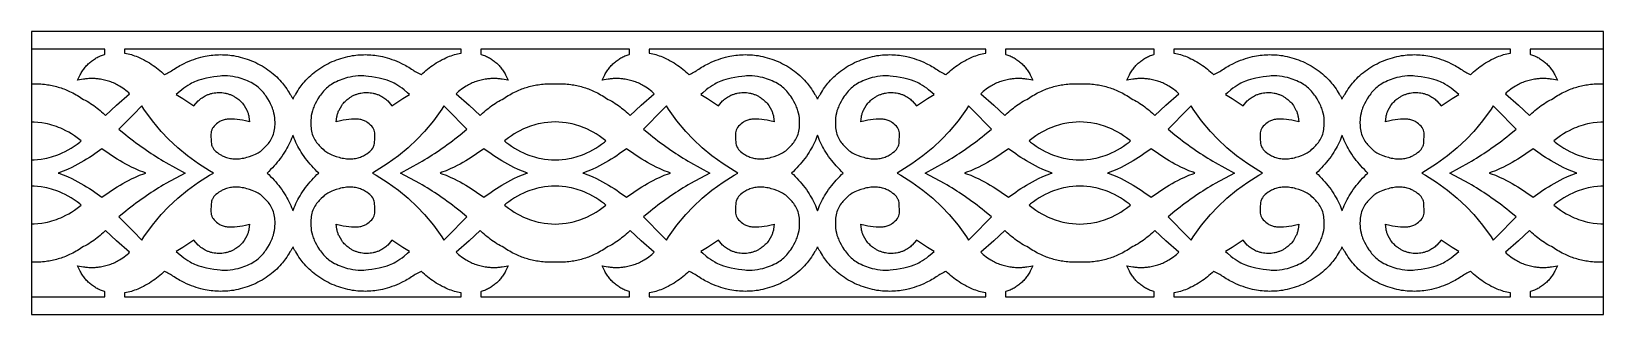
# Model space of a CAD drawing. Extents: x -438 to 438, y -79 to 79.
import ezdxf

# ---------------------------------------------------------------- set-up
doc = ezdxf.new("R2010")
doc.units = 0
doc.layers.add('LAYER_1', color=18, linetype='CONTINUOUS')

msp = doc.modelspace()

# ---------------------------------------------------------------- linework, layer by layer
at = {"layer": 'LAYER_1'}
for points in [[(-437.5, -79), (437.5, -79), (437.5, 79), (-437.5, 79)], [(-390.14, 37.91), (-382.89, 44.24), (-383.37, 44.7), (-384.17, 45.41), (-384.99, 46.09), (-385.83, 46.74), (-386.69, 47.36), (-387.58, 47.95), (-388.49, 48.51), (-389.14, 48.88), (-389.81, 49.24), (-390.48, 49.58), (-391.15, 49.9), (-391.84, 50.21), (-392.53, 50.5), (-393.23, 50.77), (-393.94, 51.03), (-394.65, 51.26), (-395.37, 51.48), (-396.09, 51.68), (-396.82, 51.87), (-397.56, 52.03), (-398.3, 52.18), (-399.04, 52.3), (-399.79, 52.41), (-400.37, 52.49), (-400.95, 52.55), (-401.54, 52.6), (-402.12, 52.64), (-402.71, 52.66), (-403.29, 52.68), (-403.88, 52.68), (-404.47, 52.67), (-405.05, 52.66), (-405.64, 52.63), (-406.22, 52.58), (-406.81, 52.53), (-407.39, 52.47), (-407.97, 52.39), (-408.55, 52.3), (-411.86, 51.74), (-410.38, 54.77), (-410.09, 55.33), (-409.77, 55.89), (-409.45, 56.43), (-409.1, 56.97), (-408.75, 57.49), (-408.38, 58), (-408, 58.51), (-407.6, 58.99), (-407.19, 59.47), (-406.77, 59.94), (-406.34, 60.39), (-405.89, 60.83), (-405.43, 61.25), (-404.96, 61.67), (-404.48, 62.07), (-403.99, 62.46), (-403.49, 62.83), (-402.98, 63.19), (-402.46, 63.53), (-401.93, 63.86), (-401.39, 64.18), (-400.84, 64.48), (-400.28, 64.77), (-399.72, 65.04), (-399.14, 65.29), (-398.56, 65.53), (-397.97, 65.76), (-397.38, 65.97), (-396.77, 66.16), (-396.63, 66.2), (-396.63, 69), (-437.5, 69), (-437.5, 49.7), (-436.98, 49.72), (-436.03, 49.75), (-435.08, 49.76), (-434.12, 49.74), (-433.17, 49.71), (-432.21, 49.65), (-431.26, 49.58), (-430.31, 49.48), (-429.36, 49.37), (-428.51, 49.25), (-427.66, 49.11), (-426.82, 48.95), (-425.98, 48.79), (-425.14, 48.6), (-424.31, 48.4), (-423.48, 48.18), (-422.66, 47.95), (-421.84, 47.7), (-421.03, 47.44), (-420.22, 47.16), (-419.41, 46.86), (-418.62, 46.55), (-417.82, 46.23), (-417.04, 45.88), (-416.26, 45.53), (-415.35, 45.09), (-414.45, 44.63), (-413.57, 44.15), (-412.69, 43.66), (-411.83, 43.14), (-410.97, 42.6), (-410.14, 42.05), (-409.4, 41.54), (-408.5, 41.08), (-407.52, 40.55), (-406.54, 40), (-405.58, 39.43), (-404.64, 38.84), (-403.7, 38.22), (-402.79, 37.59), (-401.89, 36.93), (-401, 36.25), (-400.13, 35.56), (-399.27, 34.84), (-398.43, 34.11), (-397.61, 33.35), (-396.8, 32.58), (-396.25, 32.02)], [(-291.91, 41.46), (-291.71, 41.88), (-291.5, 42.29), (-291.28, 42.69), (-291.04, 43.07), (-290.8, 43.44), (-290.54, 43.8), (-290.37, 44.02), (-289.87, 44.92), (-289.26, 45.92), (-288.63, 46.9), (-287.96, 47.87), (-287.39, 48.65), (-286.8, 49.41), (-286.19, 50.16), (-285.56, 50.9), (-284.73, 51.81), (-283.87, 52.71), (-282.99, 53.58), (-282.07, 54.43), (-281.12, 55.26), (-280.15, 56.06), (-279.15, 56.83), (-278.13, 57.58), (-277.06, 58.32), (-275.96, 59.03), (-274.84, 59.71), (-273.7, 60.36), (-272.53, 60.98), (-271.34, 61.56), (-270.14, 62.12), (-268.91, 62.64), (-267.71, 63.11), (-266.49, 63.54), (-265.26, 63.95), (-264.02, 64.32), (-262.76, 64.66), (-261.48, 64.96), (-260.19, 65.23), (-258.89, 65.46), (-257.89, 65.61), (-256.87, 65.74), (-255.85, 65.84), (-254.83, 65.92), (-253.79, 65.97), (-252.76, 66), (-251.72, 66.01), (-250.67, 65.99), (-249.62, 65.94), (-248.57, 65.87), (-247.51, 65.77), (-246.45, 65.65), (-245.39, 65.5), (-244.33, 65.33), (-243.26, 65.13), (-242.2, 64.9), (-240.86, 64.58), (-239.53, 64.22), (-238.19, 63.81), (-236.86, 63.37), (-235.52, 62.88), (-234.19, 62.34), (-232.87, 61.77), (-231.55, 61.15), (-230.74, 60.75), (-229.93, 60.33), (-229.13, 59.89), (-228.32, 59.44), (-227.52, 58.97), (-226.73, 58.49), (-225.93, 57.99), (-225.15, 57.47), (-224.83, 57.26), (-224.51, 57.07), (-223.85, 56.69), (-223.18, 56.33), (-222.49, 55.96), (-221.77, 55.56), (-221.04, 55.12), (-220.66, 54.87), (-220.56, 54.8), (-219.69, 55.61), (-218.8, 56.41), (-217.91, 57.18), (-217.01, 57.92), (-216.1, 58.63), (-215.19, 59.32), (-214.28, 59.97), (-213.22, 60.7), (-212.16, 61.38), (-211.09, 62.03), (-210.02, 62.64), (-208.95, 63.22), (-207.88, 63.75), (-206.8, 64.25), (-205.73, 64.72), (-204.82, 65.08), (-203.91, 65.42), (-203, 65.73), (-202.1, 66.02), (-201.19, 66.27), (-200.29, 66.51), (-199.39, 66.71), (-198.5, 66.89), (-198.27, 66.93), (-198.27, 69), (-385.72, 69), (-385.72, 66.93), (-385.49, 66.89), (-384.6, 66.71), (-383.7, 66.51), (-382.8, 66.27), (-381.9, 66.02), (-380.99, 65.73), (-380.08, 65.42), (-379.17, 65.08), (-378.26, 64.72), (-377.19, 64.25), (-376.12, 63.75), (-375.05, 63.22), (-373.97, 62.64), (-372.91, 62.03), (-371.84, 61.38), (-370.78, 60.7), (-369.72, 59.97), (-368.8, 59.32), (-367.89, 58.63), (-366.99, 57.92), (-366.09, 57.18), (-365.19, 56.41), (-364.3, 55.61), (-363.44, 54.8), (-363.34, 54.87), (-362.96, 55.12), (-362.23, 55.56), (-361.51, 55.96), (-360.81, 56.33), (-360.14, 56.69), (-359.49, 57.06), (-358.83, 57.48), (-358.06, 57.99), (-357.27, 58.49), (-356.47, 58.97), (-355.67, 59.44), (-354.87, 59.89), (-354.06, 60.33), (-353.26, 60.75), (-352.44, 61.15), (-351.13, 61.77), (-349.8, 62.34), (-348.47, 62.88), (-347.14, 63.37), (-345.8, 63.81), (-344.47, 64.22), (-343.13, 64.58), (-341.8, 64.9), (-340.73, 65.13), (-339.67, 65.33), (-338.6, 65.5), (-337.54, 65.65), (-336.48, 65.77), (-335.43, 65.87), (-334.37, 65.94), (-333.32, 65.99), (-332.28, 66.01), (-331.24, 66), (-330.2, 65.97), (-329.17, 65.92), (-328.14, 65.84), (-327.12, 65.74), (-326.11, 65.61), (-325.1, 65.46), (-323.8, 65.23), (-322.51, 64.96), (-321.24, 64.66), (-319.98, 64.32), (-318.73, 63.95), (-317.5, 63.54), (-316.28, 63.11), (-315.09, 62.64), (-313.86, 62.12), (-312.65, 61.56), (-311.46, 60.98), (-310.3, 60.36), (-309.15, 59.71), (-308.03, 59.03), (-306.94, 58.32), (-305.87, 57.58), (-304.84, 56.83), (-303.84, 56.06), (-302.87, 55.26), (-301.93, 54.43), (-301.01, 53.58), (-300.12, 52.71), (-299.26, 51.81), (-298.44, 50.9), (-297.81, 50.16), (-297.2, 49.41), (-296.61, 48.65), (-296.04, 47.87), (-295.37, 46.9), (-294.73, 45.92), (-294.13, 44.92), (-293.63, 44.02), (-293.45, 43.8), (-293.2, 43.44), (-292.95, 43.07), (-292.72, 42.69), (-292.5, 42.29), (-292.28, 41.88), (-292.08, 41.46), (-292, 41.27)], [(-98.15, 37.91), (-90.9, 44.24), (-91.38, 44.7), (-92.18, 45.41), (-93, 46.09), (-93.84, 46.74), (-94.7, 47.36), (-95.59, 47.95), (-96.5, 48.51), (-97.15, 48.88), (-97.82, 49.24), (-98.49, 49.58), (-99.16, 49.9), (-99.85, 50.21), (-100.54, 50.5), (-101.24, 50.77), (-101.95, 51.03), (-102.66, 51.26), (-103.38, 51.48), (-104.1, 51.68), (-104.83, 51.87), (-105.57, 52.03), (-106.31, 52.18), (-107.05, 52.3), (-107.8, 52.41), (-108.38, 52.49), (-108.96, 52.55), (-109.55, 52.6), (-110.13, 52.64), (-110.72, 52.66), (-111.3, 52.68), (-111.89, 52.68), (-112.48, 52.67), (-113.06, 52.66), (-113.65, 52.63), (-114.23, 52.58), (-114.82, 52.53), (-115.4, 52.47), (-115.98, 52.39), (-116.56, 52.3), (-119.87, 51.74), (-118.39, 54.77), (-118.1, 55.33), (-117.78, 55.89), (-117.46, 56.43), (-117.11, 56.97), (-116.76, 57.49), (-116.39, 58), (-116.01, 58.51), (-115.61, 58.99), (-115.2, 59.47), (-114.78, 59.94), (-114.35, 60.39), (-113.9, 60.83), (-113.44, 61.25), (-112.97, 61.67), (-112.49, 62.07), (-112, 62.46), (-111.5, 62.83), (-110.99, 63.19), (-110.47, 63.53), (-109.94, 63.86), (-109.4, 64.18), (-108.85, 64.48), (-108.29, 64.77), (-107.73, 65.04), (-107.15, 65.29), (-106.57, 65.53), (-105.98, 65.76), (-105.39, 65.97), (-104.78, 66.16), (-104.64, 66.2), (-104.64, 69), (-187.36, 69), (-187.35, 66.2), (-187.21, 66.16), (-186.6, 65.97), (-186.01, 65.76), (-185.42, 65.53), (-184.84, 65.29), (-184.26, 65.04), (-183.7, 64.77), (-183.14, 64.48), (-182.59, 64.18), (-182.05, 63.86), (-181.52, 63.53), (-181, 63.19), (-180.49, 62.83), (-179.99, 62.46), (-179.5, 62.07), (-179.02, 61.67), (-178.55, 61.25), (-178.09, 60.83), (-177.64, 60.39), (-177.21, 59.94), (-176.79, 59.47), (-176.38, 58.99), (-175.98, 58.51), (-175.6, 58), (-175.23, 57.49), (-174.88, 56.97), (-174.53, 56.43), (-174.21, 55.89), (-173.89, 55.33), (-173.6, 54.77), (-172.12, 51.74), (-175.43, 52.3), (-176.01, 52.39), (-176.59, 52.47), (-177.17, 52.53), (-177.76, 52.58), (-178.34, 52.63), (-178.93, 52.66), (-179.51, 52.67), (-180.1, 52.68), (-180.69, 52.68), (-181.27, 52.66), (-181.86, 52.64), (-182.44, 52.6), (-183.03, 52.55), (-183.61, 52.49), (-184.19, 52.41), (-184.94, 52.3), (-185.68, 52.18), (-186.42, 52.03), (-187.16, 51.87), (-187.89, 51.68), (-188.61, 51.48), (-189.33, 51.26), (-190.04, 51.03), (-190.75, 50.77), (-191.45, 50.5), (-192.14, 50.21), (-192.83, 49.9), (-193.5, 49.58), (-194.17, 49.24), (-194.84, 48.88), (-195.49, 48.51), (-196.4, 47.95), (-197.29, 47.36), (-198.15, 46.74), (-198.99, 46.09), (-199.81, 45.41), (-200.61, 44.7), (-201.09, 44.24), (-193.84, 37.91), (-187.73, 32.02), (-187.18, 32.58), (-186.37, 33.35), (-185.55, 34.11), (-184.71, 34.84), (-183.85, 35.56), (-182.98, 36.25), (-182.1, 36.93), (-181.19, 37.59), (-180.28, 38.22), (-179.34, 38.84), (-178.4, 39.43), (-177.44, 40), (-176.46, 40.55), (-175.48, 41.08), (-174.58, 41.54), (-173.85, 42.05), (-173.01, 42.6), (-172.15, 43.14), (-171.29, 43.66), (-170.41, 44.15), (-169.53, 44.63), (-168.63, 45.09), (-167.72, 45.53), (-166.94, 45.88), (-166.16, 46.23), (-165.36, 46.55), (-164.57, 46.86), (-163.76, 47.16), (-162.95, 47.44), (-162.14, 47.7), (-161.32, 47.95), (-160.5, 48.18), (-159.67, 48.4), (-158.84, 48.6), (-158, 48.79), (-157.16, 48.95), (-156.32, 49.11), (-155.47, 49.25), (-154.62, 49.37), (-153.67, 49.48), (-152.72, 49.58), (-151.77, 49.65), (-150.81, 49.71), (-149.86, 49.74), (-148.91, 49.76), (-147.95, 49.75), (-147, 49.72), (-146.04, 49.68), (-146, 49.67), (-145.95, 49.68), (-144.99, 49.72), (-144.04, 49.75), (-143.09, 49.76), (-142.13, 49.74), (-141.18, 49.71), (-140.22, 49.65), (-139.27, 49.58), (-138.32, 49.48), (-137.37, 49.37), (-136.52, 49.25), (-135.67, 49.11), (-134.83, 48.95), (-133.99, 48.79), (-133.15, 48.6), (-132.32, 48.4), (-131.49, 48.18), (-130.67, 47.95), (-129.85, 47.7), (-129.04, 47.44), (-128.23, 47.16), (-127.42, 46.86), (-126.63, 46.55), (-125.83, 46.23), (-125.05, 45.88), (-124.27, 45.53), (-123.36, 45.09), (-122.46, 44.63), (-121.58, 44.15), (-120.7, 43.66), (-119.84, 43.14), (-118.98, 42.6), (-118.14, 42.05), (-117.41, 41.54), (-116.51, 41.08), (-115.53, 40.55), (-114.55, 40), (-113.59, 39.43), (-112.65, 38.84), (-111.71, 38.22), (-110.8, 37.59), (-109.89, 36.93), (-109.01, 36.25), (-108.14, 35.56), (-107.28, 34.84), (-106.44, 34.11), (-105.62, 33.35), (-104.81, 32.58), (-104.26, 32.02)], [(0.09, 41.46), (0.29, 41.88), (0.51, 42.29), (0.73, 42.69), (0.96, 43.07), (1.21, 43.44), (1.46, 43.8), (1.64, 44.02), (2.14, 44.92), (2.74, 45.92), (3.38, 46.9), (4.05, 47.87), (4.62, 48.65), (5.21, 49.41), (5.82, 50.16), (6.45, 50.9), (7.27, 51.81), (8.13, 52.71), (9.02, 53.58), (9.94, 54.43), (10.88, 55.26), (11.85, 56.06), (12.85, 56.83), (13.88, 57.58), (14.95, 58.32), (16.04, 59.03), (17.16, 59.71), (18.31, 60.36), (19.47, 60.98), (20.66, 61.56), (21.87, 62.12), (23.1, 62.64), (24.29, 63.11), (25.51, 63.54), (26.74, 63.95), (27.99, 64.32), (29.25, 64.66), (30.52, 64.96), (31.81, 65.23), (33.11, 65.46), (34.12, 65.61), (35.13, 65.74), (36.15, 65.84), (37.18, 65.92), (38.21, 65.97), (39.25, 66), (40.29, 66.01), (41.33, 65.99), (42.38, 65.94), (43.44, 65.87), (44.49, 65.77), (45.55, 65.65), (46.61, 65.5), (47.68, 65.33), (48.74, 65.13), (49.81, 64.9), (51.14, 64.58), (52.48, 64.22), (53.81, 63.81), (55.15, 63.37), (56.48, 62.88), (57.81, 62.34), (59.14, 61.77), (60.45, 61.15), (61.27, 60.75), (62.07, 60.33), (62.88, 59.89), (63.68, 59.44), (64.48, 58.97), (65.28, 58.49), (66.07, 57.99), (66.84, 57.48), (67.5, 57.06), (68.15, 56.69), (68.82, 56.33), (69.52, 55.96), (70.24, 55.56), (70.96, 55.12), (71.35, 54.87), (71.45, 54.8), (72.31, 55.61), (73.2, 56.41), (74.1, 57.18), (75, 57.92), (75.9, 58.63), (76.81, 59.32), (77.73, 59.97), (78.79, 60.7), (79.85, 61.38), (80.92, 62.03), (81.98, 62.64), (83.06, 63.22), (84.13, 63.75), (85.2, 64.25), (86.27, 64.72), (87.18, 65.08), (88.09, 65.42), (89, 65.73), (89.91, 66.02), (90.81, 66.27), (91.71, 66.51), (92.61, 66.71), (93.5, 66.89), (93.73, 66.93), (93.73, 69), (-93.72, 69), (-93.72, 66.93), (-93.49, 66.89), (-92.6, 66.71), (-91.7, 66.51), (-90.8, 66.27), (-89.89, 66.02), (-88.99, 65.73), (-88.08, 65.42), (-87.17, 65.08), (-86.26, 64.72), (-85.19, 64.25), (-84.11, 63.75), (-83.04, 63.22), (-81.97, 62.64), (-80.9, 62.03), (-79.83, 61.38), (-78.77, 60.7), (-77.71, 59.97), (-76.8, 59.32), (-75.89, 58.63), (-74.98, 57.92), (-74.08, 57.18), (-73.19, 56.41), (-72.3, 55.61), (-71.43, 54.8), (-71.33, 54.87), (-70.95, 55.12), (-70.22, 55.56), (-69.5, 55.96), (-68.81, 56.33), (-68.14, 56.69), (-67.48, 57.07), (-67.16, 57.26), (-66.84, 57.47), (-66.06, 57.99), (-65.26, 58.49), (-64.47, 58.97), (-63.67, 59.44), (-62.86, 59.89), (-62.06, 60.33), (-61.25, 60.75), (-60.44, 61.15), (-59.12, 61.77), (-57.8, 62.34), (-56.47, 62.88), (-55.13, 63.37), (-53.8, 63.81), (-52.46, 64.22), (-51.13, 64.58), (-49.79, 64.9), (-48.73, 65.13), (-47.66, 65.33), (-46.6, 65.5), (-45.54, 65.65), (-44.48, 65.77), (-43.42, 65.87), (-42.37, 65.94), (-41.32, 65.99), (-40.27, 66.01), (-39.23, 66), (-38.2, 65.97), (-37.16, 65.92), (-36.14, 65.84), (-35.12, 65.74), (-34.1, 65.61), (-33.1, 65.46), (-31.8, 65.23), (-30.51, 64.96), (-29.23, 64.66), (-27.97, 64.32), (-26.73, 63.95), (-25.5, 63.54), (-24.28, 63.11), (-23.08, 62.64), (-21.85, 62.12), (-20.65, 61.56), (-19.46, 60.98), (-18.29, 60.36), (-17.15, 59.71), (-16.03, 59.03), (-14.93, 58.32), (-13.86, 57.58), (-12.84, 56.83), (-11.84, 56.06), (-10.87, 55.26), (-9.92, 54.43), (-9, 53.58), (-8.12, 52.71), (-7.26, 51.81), (-6.43, 50.9), (-5.8, 50.16), (-5.19, 49.41), (-4.6, 48.65), (-4.03, 47.87), (-3.37, 46.9), (-2.73, 45.92), (-2.12, 44.92), (-1.62, 44.02), (-1.45, 43.8), (-1.19, 43.44), (-0.95, 43.07), (-0.71, 42.69), (-0.49, 42.29), (-0.28, 41.88), (-0.08, 41.46), (0.01, 41.27)], [(193.84, 37.91), (201.09, 44.24), (200.61, 44.7), (199.81, 45.41), (198.99, 46.09), (198.15, 46.74), (197.29, 47.36), (196.4, 47.95), (195.49, 48.51), (194.84, 48.88), (194.17, 49.24), (193.5, 49.58), (192.83, 49.9), (192.14, 50.21), (191.45, 50.5), (190.75, 50.77), (190.04, 51.03), (189.33, 51.26), (188.61, 51.48), (187.89, 51.68), (187.16, 51.87), (186.42, 52.03), (185.68, 52.18), (184.94, 52.3), (184.19, 52.41), (183.61, 52.49), (183.03, 52.55), (182.44, 52.6), (181.86, 52.64), (181.27, 52.66), (180.69, 52.68), (180.1, 52.68), (179.51, 52.67), (178.93, 52.66), (178.34, 52.63), (177.76, 52.58), (177.17, 52.53), (176.59, 52.47), (176.01, 52.39), (175.43, 52.3), (172.12, 51.74), (173.6, 54.77), (173.89, 55.33), (174.21, 55.89), (174.53, 56.43), (174.88, 56.97), (175.23, 57.49), (175.6, 58), (175.98, 58.51), (176.38, 58.99), (176.79, 59.47), (177.21, 59.94), (177.64, 60.39), (178.09, 60.83), (178.55, 61.25), (179.02, 61.67), (179.5, 62.07), (179.99, 62.46), (180.49, 62.83), (181, 63.19), (181.52, 63.53), (182.05, 63.86), (182.59, 64.18), (183.14, 64.48), (183.7, 64.77), (184.26, 65.04), (184.84, 65.29), (185.42, 65.53), (186.01, 65.76), (186.6, 65.97), (187.21, 66.16), (187.35, 66.2), (187.36, 69), (104.64, 69), (104.64, 66.2), (104.78, 66.16), (105.39, 65.97), (105.98, 65.76), (106.57, 65.53), (107.15, 65.29), (107.73, 65.04), (108.29, 64.77), (108.85, 64.48), (109.4, 64.18), (109.94, 63.86), (110.47, 63.53), (110.99, 63.19), (111.5, 62.83), (112, 62.46), (112.49, 62.07), (112.97, 61.67), (113.44, 61.25), (113.9, 60.83), (114.35, 60.39), (114.78, 59.94), (115.2, 59.47), (115.61, 58.99), (116.01, 58.51), (116.39, 58), (116.76, 57.49), (117.11, 56.97), (117.46, 56.43), (117.78, 55.89), (118.1, 55.33), (118.39, 54.77), (119.87, 51.74), (116.56, 52.3), (115.98, 52.39), (115.4, 52.47), (114.82, 52.53), (114.23, 52.58), (113.65, 52.63), (113.06, 52.66), (112.48, 52.67), (111.89, 52.68), (111.3, 52.68), (110.72, 52.66), (110.13, 52.64), (109.55, 52.6), (108.96, 52.55), (108.38, 52.49), (107.8, 52.41), (107.05, 52.3), (106.31, 52.18), (105.57, 52.03), (104.83, 51.87), (104.1, 51.68), (103.38, 51.48), (102.66, 51.26), (101.95, 51.03), (101.24, 50.77), (100.54, 50.5), (99.85, 50.21), (99.16, 49.9), (98.49, 49.58), (97.82, 49.24), (97.15, 48.88), (96.5, 48.51), (95.59, 47.95), (94.7, 47.36), (93.84, 46.74), (93, 46.09), (92.18, 45.41), (91.38, 44.7), (90.9, 44.24), (98.15, 37.91), (104.26, 32.02), (104.81, 32.58), (105.62, 33.35), (106.44, 34.11), (107.28, 34.84), (108.14, 35.56), (109.01, 36.25), (109.89, 36.93), (110.8, 37.59), (111.71, 38.22), (112.65, 38.84), (113.59, 39.43), (114.55, 40), (115.53, 40.55), (116.51, 41.08), (117.41, 41.54), (118.14, 42.05), (118.98, 42.6), (119.84, 43.14), (120.7, 43.66), (121.58, 44.15), (122.46, 44.63), (123.36, 45.09), (124.27, 45.53), (125.05, 45.88), (125.83, 46.23), (126.63, 46.55), (127.42, 46.86), (128.23, 47.16), (129.04, 47.44), (129.85, 47.7), (130.67, 47.95), (131.49, 48.18), (132.32, 48.4), (133.15, 48.6), (133.99, 48.79), (134.83, 48.95), (135.67, 49.11), (136.52, 49.25), (137.37, 49.37), (138.32, 49.48), (139.27, 49.58), (140.22, 49.65), (141.18, 49.71), (142.13, 49.74), (143.09, 49.76), (144.04, 49.75), (144.99, 49.72), (145.95, 49.68), (146, 49.67), (146.04, 49.68), (147, 49.72), (147.95, 49.75), (148.91, 49.76), (149.86, 49.74), (150.81, 49.71), (151.77, 49.65), (152.72, 49.58), (153.67, 49.48), (154.62, 49.37), (155.47, 49.25), (156.32, 49.11), (157.16, 48.95), (158, 48.79), (158.84, 48.6), (159.67, 48.4), (160.5, 48.18), (161.32, 47.95), (162.14, 47.7), (162.95, 47.44), (163.76, 47.16), (164.57, 46.86), (165.36, 46.55), (166.16, 46.23), (166.94, 45.88), (167.72, 45.53), (168.63, 45.09), (169.53, 44.63), (170.41, 44.15), (171.29, 43.66), (172.15, 43.14), (173.01, 42.6), (173.85, 42.05), (174.58, 41.54), (175.48, 41.08), (176.46, 40.55), (177.44, 40), (178.4, 39.43), (179.34, 38.84), (180.28, 38.22), (181.19, 37.59), (182.1, 36.93), (182.98, 36.25), (183.85, 35.56), (184.71, 34.84), (185.55, 34.11), (186.37, 33.35), (187.18, 32.58), (187.73, 32.02)], [(292.07, 41.46), (292.27, 41.88), (292.48, 42.29), (292.7, 42.69), (292.94, 43.07), (293.18, 43.44), (293.44, 43.8), (293.61, 44.02), (294.12, 44.92), (294.72, 45.92), (295.36, 46.9), (296.02, 47.87), (296.59, 48.65), (297.18, 49.41), (297.79, 50.16), (298.42, 50.9), (299.25, 51.81), (300.11, 52.71), (301, 53.58), (301.91, 54.43), (302.86, 55.26), (303.83, 56.06), (304.83, 56.83), (305.85, 57.58), (306.92, 58.32), (308.02, 59.03), (309.14, 59.71), (310.28, 60.36), (311.45, 60.98), (312.64, 61.56), (313.84, 62.12), (315.07, 62.64), (316.27, 63.11), (317.49, 63.54), (318.72, 63.95), (319.96, 64.32), (321.23, 64.66), (322.5, 64.96), (323.79, 65.23), (325.09, 65.46), (326.1, 65.61), (327.11, 65.74), (328.13, 65.84), (329.15, 65.92), (330.19, 65.97), (331.22, 66), (332.26, 66.01), (333.31, 65.99), (334.36, 65.94), (335.41, 65.87), (336.47, 65.77), (337.53, 65.65), (338.59, 65.5), (339.65, 65.33), (340.72, 65.13), (341.78, 64.9), (343.12, 64.58), (344.45, 64.22), (345.79, 63.81), (347.12, 63.37), (348.46, 62.88), (349.79, 62.34), (351.11, 61.77), (352.43, 61.15), (353.24, 60.75), (354.05, 60.33), (354.86, 59.89), (355.66, 59.44), (356.46, 58.97), (357.26, 58.49), (358.05, 57.99), (358.83, 57.47), (359.15, 57.26), (359.47, 57.07), (360.13, 56.69), (360.8, 56.33), (361.49, 55.96), (362.21, 55.56), (362.94, 55.12), (363.32, 54.87), (363.42, 54.8), (364.29, 55.61), (365.18, 56.41), (366.07, 57.18), (366.97, 57.92), (367.88, 58.63), (368.79, 59.32), (369.7, 59.97), (370.76, 60.7), (371.82, 61.38), (372.89, 62.03), (373.96, 62.64), (375.03, 63.22), (376.1, 63.75), (377.18, 64.25), (378.25, 64.72), (379.16, 65.08), (380.07, 65.42), (380.98, 65.73), (381.88, 66.02), (382.79, 66.27), (383.69, 66.51), (384.59, 66.71), (385.48, 66.89), (385.71, 66.93), (385.71, 69), (198.26, 69), (198.26, 66.93), (198.49, 66.89), (199.38, 66.71), (200.28, 66.51), (201.18, 66.27), (202.08, 66.02), (202.99, 65.73), (203.9, 65.42), (204.81, 65.08), (205.72, 64.72), (206.79, 64.25), (207.86, 63.75), (208.93, 63.22), (210.01, 62.64), (211.07, 62.03), (212.14, 61.38), (213.21, 60.7), (214.26, 59.97), (215.18, 59.32), (216.09, 58.63), (216.99, 57.92), (217.89, 57.18), (218.79, 56.41), (219.68, 55.61), (220.54, 54.8), (220.64, 54.87), (221.03, 55.12), (221.75, 55.56), (222.47, 55.96), (223.17, 56.33), (223.84, 56.69), (224.49, 57.06), (225.15, 57.48), (225.92, 57.99), (226.71, 58.49), (227.51, 58.97), (228.31, 59.44), (229.11, 59.89), (229.92, 60.33), (230.72, 60.75), (231.54, 61.15), (232.85, 61.77), (234.18, 62.34), (235.51, 62.88), (236.84, 63.37), (238.18, 63.81), (239.51, 64.22), (240.85, 64.58), (242.18, 64.9), (243.25, 65.13), (244.31, 65.33), (245.38, 65.5), (246.44, 65.65), (247.5, 65.77), (248.55, 65.87), (249.61, 65.94), (250.66, 65.99), (251.7, 66.01), (252.74, 66), (253.78, 65.97), (254.81, 65.92), (255.84, 65.84), (256.86, 65.74), (257.87, 65.61), (258.88, 65.46), (260.18, 65.23), (261.47, 64.96), (262.74, 64.66), (264, 64.32), (265.25, 63.95), (266.48, 63.54), (267.7, 63.11), (268.9, 62.64), (270.12, 62.12), (271.33, 61.56), (272.52, 60.98), (273.68, 60.36), (274.83, 59.71), (275.95, 59.03), (277.04, 58.32), (278.11, 57.58), (279.14, 56.83), (280.14, 56.06), (281.11, 55.26), (282.05, 54.43), (282.97, 53.58), (283.86, 52.71), (284.72, 51.81), (285.54, 50.9), (286.17, 50.16), (286.78, 49.41), (287.37, 48.65), (287.94, 47.87), (288.61, 46.9), (289.25, 45.92), (289.85, 44.92), (290.35, 44.02), (290.53, 43.8), (290.78, 43.44), (291.03, 43.07), (291.26, 42.69), (291.48, 42.29), (291.7, 41.88), (291.9, 41.46), (291.98, 41.27)], [(396.8, 32.58), (397.61, 33.35), (398.43, 34.11), (399.27, 34.84), (400.13, 35.56), (401, 36.25), (401.89, 36.93), (402.79, 37.59), (403.7, 38.22), (404.64, 38.84), (405.58, 39.43), (406.54, 40), (407.52, 40.55), (408.5, 41.08), (409.4, 41.54), (410.14, 42.05), (410.97, 42.6), (411.83, 43.14), (412.69, 43.66), (413.57, 44.15), (414.45, 44.63), (415.35, 45.09), (416.26, 45.53), (417.04, 45.88), (417.82, 46.23), (418.62, 46.55), (419.41, 46.86), (420.22, 47.16), (421.03, 47.44), (421.84, 47.7), (422.66, 47.95), (423.48, 48.18), (424.31, 48.4), (425.14, 48.6), (425.98, 48.79), (426.82, 48.95), (427.66, 49.11), (428.51, 49.25), (429.36, 49.37), (430.31, 49.48), (431.26, 49.58), (432.21, 49.65), (433.17, 49.71), (434.12, 49.74), (435.08, 49.76), (436.03, 49.75), (436.98, 49.72), (437.5, 49.7), (437.5, 69), (396.63, 69), (396.63, 66.2), (396.77, 66.16), (397.38, 65.97), (397.97, 65.76), (398.56, 65.53), (399.14, 65.29), (399.72, 65.04), (400.28, 64.77), (400.84, 64.48), (401.39, 64.18), (401.93, 63.86), (402.46, 63.53), (402.98, 63.19), (403.49, 62.83), (403.99, 62.46), (404.48, 62.07), (404.96, 61.67), (405.43, 61.25), (405.89, 60.83), (406.34, 60.39), (406.77, 59.94), (407.19, 59.47), (407.6, 58.99), (408, 58.51), (408.38, 58), (408.75, 57.49), (409.1, 56.97), (409.45, 56.43), (409.77, 55.89), (410.09, 55.33), (410.38, 54.77), (411.86, 51.74), (408.55, 52.3), (407.97, 52.39), (407.39, 52.47), (406.81, 52.53), (406.22, 52.58), (405.64, 52.63), (405.05, 52.66), (404.47, 52.67), (403.88, 52.68), (403.29, 52.68), (402.71, 52.66), (402.12, 52.64), (401.54, 52.6), (400.95, 52.55), (400.37, 52.49), (399.79, 52.41), (399.04, 52.3), (398.3, 52.18), (397.56, 52.03), (396.82, 51.87), (396.09, 51.68), (395.37, 51.48), (394.65, 51.26), (393.94, 51.03), (393.23, 50.77), (392.53, 50.5), (391.84, 50.21), (391.15, 49.9), (390.48, 49.58), (389.81, 49.24), (389.14, 48.88), (388.49, 48.51), (387.58, 47.95), (386.69, 47.36), (385.83, 46.74), (384.99, 46.09), (384.17, 45.41), (383.37, 44.7), (382.89, 44.24), (390.14, 37.91), (396.25, 32.02)], [(-322.51, 7.9), (-321.76, 7.96), (-321.02, 8.05), (-320.18, 8.19), (-319.35, 8.36), (-318.53, 8.55), (-317.71, 8.77), (-316.13, 9.27), (-314.64, 9.82), (-313.72, 10.2), (-312.86, 10.59), (-311.37, 11.33), (-310.28, 11.97), (-309.91, 12.22), (-309.67, 12.41), (-308.76, 13.25), (-307.75, 14.2), (-306.69, 15.27), (-306.17, 15.84), (-305.65, 16.45), (-305.15, 17.08), (-304.68, 17.74), (-304.23, 18.44), (-303.82, 19.17), (-303.43, 19.94), (-303.09, 20.75), (-302.8, 21.6), (-302.55, 22.49), (-302.36, 23.38), (-302.2, 24.29), (-302.08, 25.21), (-301.99, 26.14), (-301.94, 26.95), (-301.92, 27.77), (-301.92, 28.59), (-301.95, 29.4), (-302.06, 30.73), (-302.25, 32.04), (-302.5, 33.34), (-302.83, 34.61), (-303.06, 35.35), (-303.32, 36.08), (-303.6, 36.79), (-303.91, 37.49), (-304.47, 38.66), (-305.09, 39.87), (-305.92, 41.32), (-306.84, 42.77), (-307.33, 43.48), (-307.86, 44.19), (-308.42, 44.89), (-309, 45.57), (-309.56, 46.18), (-310.15, 46.78), (-310.76, 47.36), (-311.4, 47.91), (-312.07, 48.45), (-312.77, 48.96), (-313.5, 49.44), (-314.26, 49.9), (-315.23, 50.42), (-316.21, 50.92), (-317.21, 51.38), (-318.22, 51.81), (-319.25, 52.2), (-320.28, 52.57), (-321.32, 52.89), (-322.36, 53.18), (-323.87, 53.54), (-325.38, 53.81), (-326.88, 54.02), (-328.38, 54.14), (-329.42, 54.19), (-330.46, 54.19), (-331.48, 54.15), (-332.5, 54.08), (-334.13, 53.9), (-335.97, 53.65), (-337.96, 53.32), (-340.04, 52.91), (-341.49, 52.57), (-342.94, 52.18), (-344.36, 51.75), (-345.75, 51.26), (-346.67, 50.89), (-347.56, 50.5), (-348.41, 50.07), (-349.21, 49.62), (-350.4, 48.88), (-351.58, 48.07), (-352.75, 47.23), (-353.86, 46.39), (-355.85, 44.79), (-356.9, 43.88), (-353.25, 41.51), (-347.07, 37.5), (-344.77, 40.18), (-344.21, 40.69), (-343.68, 41.13), (-343.14, 41.56), (-342.57, 41.96), (-341.99, 42.34), (-341.39, 42.69), (-340.78, 43.03), (-340.16, 43.33), (-339.74, 43.52), (-339.31, 43.7), (-338.88, 43.86), (-338.45, 44.01), (-338.01, 44.16), (-337.57, 44.28), (-337.12, 44.4), (-336.66, 44.51), (-335.82, 44.67), (-334.96, 44.79), (-334.1, 44.87), (-333.24, 44.9), (-332.37, 44.89), (-331.51, 44.84), (-330.65, 44.74), (-329.8, 44.6), (-329.35, 44.51), (-328.92, 44.4), (-328.49, 44.29), (-328.06, 44.17), (-327.64, 44.03), (-327.22, 43.88), (-326.8, 43.73), (-326.39, 43.56), (-325.98, 43.38), (-325.58, 43.19), (-325.18, 42.99), (-324.79, 42.78), (-324.4, 42.56), (-324.02, 42.33), (-323.65, 42.09), (-323.27, 41.83), (-322.69, 41.4), (-322.12, 40.95), (-321.57, 40.47), (-321.05, 39.96), (-320.54, 39.44), (-320.06, 38.89), (-319.6, 38.32), (-319.14, 37.7), (-317.67, 35.13), (-317.45, 34.64), (-317.27, 34.2), (-317.1, 33.75), (-316.94, 33.29), (-316.8, 32.83), (-316.67, 32.37), (-316.56, 31.9), (-316.44, 31.4), (-316.06, 28.46), (-318.44, 29.05), (-320.05, 29.4), (-321.58, 29.68), (-323.02, 29.88), (-324.56, 30.03), (-325.99, 30.09), (-327.33, 30.08), (-328.57, 29.99), (-329.16, 29.91), (-329.73, 29.8), (-330.29, 29.67), (-330.82, 29.51), (-331.33, 29.33), (-331.82, 29.12), (-332.29, 28.9), (-332.74, 28.66), (-333.23, 28.37), (-333.68, 28.07), (-334.53, 27.42), (-335.26, 26.74), (-335.88, 26.06), (-336.44, 25.33), (-336.66, 24.98), (-336.86, 24.62), (-337.04, 24.26), (-337.19, 23.9), (-337.42, 23.15), (-337.55, 22.47), (-337.62, 21.75), (-337.64, 20.99), (-337.6, 20.16), (-337.53, 18.65), (-337.45, 17.14), (-337.37, 16.43), (-337.24, 15.75), (-337.05, 15.1), (-336.93, 14.8), (-336.79, 14.52), (-336.38, 13.83), (-335.91, 13.19), (-335.38, 12.6), (-334.82, 12.05), (-334.01, 11.36), (-333.21, 10.77), (-332.45, 10.28), (-331.79, 9.89), (-331.3, 9.63), (-330.77, 9.37), (-330.19, 9.13), (-329.58, 8.9), (-328.93, 8.69), (-328.25, 8.5), (-327.53, 8.33), (-326.79, 8.18), (-326.11, 8.07), (-325.41, 7.98), (-324.7, 7.92), (-323.98, 7.89), (-323.25, 7.88)], [(-259.99, 7.89), (-259.26, 7.92), (-258.55, 7.98), (-257.85, 8.07), (-257.17, 8.18), (-256.43, 8.33), (-255.72, 8.5), (-255.04, 8.69), (-254.39, 8.9), (-253.77, 9.13), (-253.2, 9.37), (-252.67, 9.63), (-252.18, 9.89), (-251.52, 10.28), (-250.76, 10.77), (-249.96, 11.36), (-249.15, 12.05), (-248.59, 12.6), (-248.06, 13.19), (-247.58, 13.83), (-247.18, 14.52), (-247.04, 14.8), (-246.92, 15.1), (-246.73, 15.75), (-246.6, 16.43), (-246.52, 17.14), (-246.43, 18.65), (-246.37, 20.16), (-246.33, 20.99), (-246.34, 21.75), (-246.42, 22.47), (-246.55, 23.15), (-246.78, 23.9), (-246.93, 24.26), (-247.1, 24.62), (-247.3, 24.98), (-247.53, 25.33), (-248.09, 26.06), (-248.71, 26.74), (-249.44, 27.42), (-250.28, 28.07), (-250.74, 28.37), (-251.22, 28.66), (-251.67, 28.9), (-252.14, 29.12), (-252.64, 29.33), (-253.15, 29.51), (-253.68, 29.67), (-254.23, 29.8), (-254.81, 29.91), (-255.4, 29.99), (-256.64, 30.08), (-257.97, 30.09), (-259.41, 30.03), (-260.94, 29.88), (-262.39, 29.68), (-263.91, 29.4), (-265.52, 29.05), (-267.9, 28.46), (-267.52, 31.4), (-267.41, 31.9), (-267.29, 32.37), (-267.16, 32.83), (-267.02, 33.29), (-266.87, 33.75), (-266.7, 34.2), (-266.52, 34.64), (-266.3, 35.13), (-264.82, 37.7), (-264.36, 38.32), (-263.9, 38.89), (-263.42, 39.44), (-262.92, 39.96), (-262.39, 40.47), (-261.84, 40.95), (-261.28, 41.4), (-260.69, 41.83), (-260.32, 42.09), (-259.94, 42.33), (-259.56, 42.56), (-259.18, 42.78), (-258.78, 42.99), (-258.39, 43.19), (-257.98, 43.38), (-257.58, 43.56), (-257.17, 43.73), (-256.75, 43.88), (-256.33, 44.03), (-255.91, 44.17), (-255.48, 44.29), (-255.05, 44.4), (-254.61, 44.51), (-254.17, 44.6), (-253.32, 44.74), (-252.46, 44.84), (-251.59, 44.89), (-250.73, 44.9), (-249.87, 44.87), (-249, 44.79), (-248.15, 44.67), (-247.3, 44.51), (-246.85, 44.4), (-246.4, 44.28), (-245.96, 44.16), (-245.52, 44.01), (-245.08, 43.86), (-244.65, 43.7), (-244.23, 43.52), (-243.8, 43.33), (-243.18, 43.03), (-242.57, 42.69), (-241.97, 42.34), (-241.39, 41.96), (-240.83, 41.56), (-240.28, 41.13), (-239.75, 40.69), (-239.2, 40.18), (-236.9, 37.5), (-230.72, 41.51), (-227.07, 43.88), (-228.12, 44.79), (-230.11, 46.39), (-231.22, 47.23), (-232.38, 48.07), (-233.57, 48.88), (-234.76, 49.62), (-235.56, 50.07), (-236.4, 50.5), (-237.29, 50.89), (-238.22, 51.26), (-239.6, 51.75), (-241.03, 52.18), (-242.47, 52.57), (-243.93, 52.91), (-246, 53.32), (-247.99, 53.65), (-249.83, 53.9), (-251.47, 54.08), (-252.49, 54.15), (-253.51, 54.19), (-254.54, 54.19), (-255.58, 54.14), (-257.08, 54.02), (-258.59, 53.81), (-260.1, 53.54), (-261.6, 53.18), (-262.65, 52.89), (-263.69, 52.57), (-264.72, 52.2), (-265.74, 51.81), (-266.76, 51.38), (-267.76, 50.92), (-268.74, 50.42), (-269.71, 49.9), (-270.47, 49.44), (-271.2, 48.96), (-271.89, 48.45), (-272.56, 47.91), (-273.2, 47.36), (-273.82, 46.78), (-274.41, 46.18), (-274.97, 45.57), (-275.55, 44.89), (-276.11, 44.19), (-276.63, 43.48), (-277.13, 42.77), (-278.05, 41.32), (-278.87, 39.87), (-279.5, 38.66), (-280.06, 37.49), (-280.37, 36.79), (-280.65, 36.08), (-280.91, 35.35), (-281.13, 34.61), (-281.46, 33.34), (-281.72, 32.04), (-281.9, 30.73), (-282.01, 29.4), (-282.04, 28.59), (-282.05, 27.77), (-282.03, 26.95), (-281.98, 26.14), (-281.89, 25.21), (-281.77, 24.29), (-281.61, 23.38), (-281.41, 22.49), (-281.17, 21.6), (-280.87, 20.75), (-280.53, 19.94), (-280.15, 19.17), (-279.73, 18.44), (-279.28, 17.74), (-278.81, 17.08), (-278.32, 16.45), (-277.8, 15.84), (-277.28, 15.27), (-276.22, 14.2), (-275.21, 13.25), (-274.3, 12.41), (-274.05, 12.22), (-273.69, 11.97), (-272.59, 11.33), (-271.11, 10.59), (-270.25, 10.2), (-269.32, 9.82), (-267.83, 9.27), (-266.25, 8.77), (-265.44, 8.55), (-264.62, 8.36), (-263.78, 8.19), (-262.95, 8.05), (-262.2, 7.96), (-261.46, 7.9), (-260.72, 7.88)], [(-30.53, 7.9), (-29.79, 7.96), (-29.04, 8.05), (-28.21, 8.19), (-27.37, 8.36), (-26.55, 8.55), (-25.74, 8.77), (-24.16, 9.27), (-22.67, 9.82), (-21.74, 10.2), (-20.88, 10.59), (-19.4, 11.33), (-18.3, 11.97), (-17.94, 12.22), (-17.69, 12.41), (-16.78, 13.25), (-15.77, 14.2), (-14.71, 15.27), (-14.19, 15.84), (-13.67, 16.45), (-13.18, 17.08), (-12.71, 17.74), (-12.26, 18.44), (-11.84, 19.17), (-11.46, 19.94), (-11.12, 20.75), (-10.82, 21.6), (-10.58, 22.49), (-10.38, 23.38), (-10.23, 24.29), (-10.1, 25.21), (-10.01, 26.14), (-9.96, 26.95), (-9.94, 27.77), (-9.95, 28.59), (-9.98, 29.4), (-10.09, 30.73), (-10.27, 32.04), (-10.53, 33.34), (-10.86, 34.61), (-11.08, 35.35), (-11.34, 36.08), (-11.62, 36.79), (-11.93, 37.49), (-12.49, 38.66), (-13.12, 39.87), (-13.94, 41.32), (-14.86, 42.77), (-15.36, 43.48), (-15.89, 44.19), (-16.44, 44.89), (-17.02, 45.57), (-17.58, 46.18), (-18.17, 46.78), (-18.79, 47.36), (-19.43, 47.91), (-20.1, 48.45), (-20.79, 48.96), (-21.52, 49.44), (-22.28, 49.9), (-23.25, 50.42), (-24.23, 50.92), (-25.23, 51.38), (-26.25, 51.81), (-27.27, 52.2), (-28.3, 52.57), (-29.34, 52.89), (-30.39, 53.18), (-31.89, 53.54), (-33.4, 53.81), (-34.91, 54.02), (-36.41, 54.14), (-37.45, 54.19), (-38.48, 54.19), (-39.51, 54.15), (-40.52, 54.08), (-42.16, 53.9), (-44, 53.65), (-45.99, 53.32), (-48.06, 52.91), (-49.52, 52.57), (-50.96, 52.18), (-52.39, 51.75), (-53.77, 51.26), (-54.7, 50.89), (-55.59, 50.5), (-56.43, 50.07), (-57.23, 49.62), (-58.42, 48.88), (-59.61, 48.07), (-60.77, 47.23), (-61.88, 46.39), (-63.87, 44.79), (-64.92, 43.88), (-61.27, 41.51), (-55.09, 37.5), (-52.79, 40.18), (-52.24, 40.69), (-51.71, 41.13), (-51.16, 41.56), (-50.6, 41.96), (-50.02, 42.34), (-49.42, 42.69), (-48.81, 43.03), (-48.19, 43.33), (-47.76, 43.52), (-47.34, 43.7), (-46.91, 43.86), (-46.47, 44.01), (-46.03, 44.16), (-45.59, 44.28), (-45.14, 44.4), (-44.69, 44.51), (-43.84, 44.67), (-42.99, 44.79), (-42.12, 44.87), (-41.26, 44.9), (-40.4, 44.89), (-39.53, 44.84), (-38.67, 44.74), (-37.82, 44.6), (-37.38, 44.51), (-36.94, 44.4), (-36.51, 44.29), (-36.08, 44.17), (-35.66, 44.03), (-35.24, 43.88), (-34.82, 43.73), (-34.41, 43.56), (-34.01, 43.38), (-33.6, 43.19), (-33.21, 42.99), (-32.81, 42.78), (-32.43, 42.56), (-32.05, 42.33), (-31.67, 42.09), (-31.3, 41.83), (-30.71, 41.4), (-30.15, 40.95), (-29.6, 40.47), (-29.07, 39.96), (-28.57, 39.44), (-28.09, 38.89), (-27.63, 38.32), (-27.17, 37.7), (-25.69, 35.13), (-25.48, 34.64), (-25.29, 34.2), (-25.12, 33.75), (-24.97, 33.29), (-24.83, 32.83), (-24.7, 32.37), (-24.58, 31.9), (-24.47, 31.4), (-24.09, 28.46), (-26.47, 29.05), (-28.08, 29.4), (-29.6, 29.68), (-31.05, 29.88), (-32.58, 30.03), (-34.02, 30.09), (-35.35, 30.08), (-36.59, 29.99), (-37.18, 29.91), (-37.76, 29.8), (-38.31, 29.67), (-38.84, 29.51), (-39.36, 29.33), (-39.85, 29.12), (-40.32, 28.9), (-40.77, 28.66), (-41.25, 28.37), (-41.71, 28.07), (-42.55, 27.42), (-43.28, 26.74), (-43.91, 26.06), (-44.46, 25.33), (-44.69, 24.98), (-44.89, 24.62), (-45.06, 24.26), (-45.21, 23.9), (-45.44, 23.15), (-45.57, 22.47), (-45.65, 21.75), (-45.66, 20.99), (-45.63, 20.16), (-45.56, 18.65), (-45.47, 17.14), (-45.39, 16.43), (-45.26, 15.75), (-45.07, 15.1), (-44.95, 14.8), (-44.82, 14.52), (-44.41, 13.83), (-43.93, 13.19), (-43.4, 12.6), (-42.84, 12.05), (-42.03, 11.36), (-41.23, 10.77), (-40.47, 10.28), (-39.81, 9.89), (-39.32, 9.63), (-38.79, 9.37), (-38.22, 9.13), (-37.6, 8.9), (-36.95, 8.69), (-36.27, 8.5), (-35.56, 8.33), (-34.82, 8.18), (-34.14, 8.07), (-33.44, 7.98), (-32.73, 7.92), (-32, 7.89), (-31.27, 7.88)], [(31.99, 7.89), (32.71, 7.92), (33.42, 7.98), (34.12, 8.07), (34.8, 8.18), (35.54, 8.33), (36.26, 8.5), (36.94, 8.69), (37.59, 8.9), (38.2, 9.13), (38.78, 9.37), (39.31, 9.63), (39.8, 9.89), (40.46, 10.28), (41.22, 10.77), (42.02, 11.36), (42.83, 12.05), (43.39, 12.6), (43.92, 13.19), (44.39, 13.83), (44.8, 14.52), (44.94, 14.8), (45.06, 15.1), (45.25, 15.75), (45.38, 16.43), (45.46, 17.14), (45.54, 18.65), (45.61, 20.16), (45.65, 20.99), (45.63, 21.75), (45.56, 22.47), (45.43, 23.15), (45.2, 23.9), (45.05, 24.26), (44.87, 24.62), (44.67, 24.98), (44.45, 25.33), (43.89, 26.06), (43.27, 26.74), (42.54, 27.42), (41.69, 28.07), (41.24, 28.37), (40.75, 28.66), (40.3, 28.9), (39.83, 29.12), (39.34, 29.33), (38.83, 29.51), (38.3, 29.67), (37.74, 29.8), (37.17, 29.91), (36.58, 29.99), (35.34, 30.08), (34, 30.09), (32.57, 30.03), (31.03, 29.88), (29.59, 29.68), (28.06, 29.4), (26.45, 29.05), (24.07, 28.46), (24.45, 31.4), (24.57, 31.9), (24.68, 32.37), (24.81, 32.83), (24.95, 33.29), (25.11, 33.75), (25.28, 34.2), (25.46, 34.64), (25.68, 35.13), (27.15, 37.7), (27.61, 38.32), (28.07, 38.89), (28.55, 39.44), (29.06, 39.96), (29.58, 40.47), (30.13, 40.95), (30.7, 41.4), (31.28, 41.83), (31.66, 42.09), (32.03, 42.33), (32.41, 42.56), (32.8, 42.78), (33.19, 42.99), (33.59, 43.19), (33.99, 43.38), (34.4, 43.56), (34.81, 43.73), (35.23, 43.88), (35.65, 44.03), (36.07, 44.17), (36.5, 44.29), (36.93, 44.4), (37.36, 44.51), (37.81, 44.6), (38.66, 44.74), (39.52, 44.84), (40.38, 44.89), (41.25, 44.9), (42.11, 44.87), (42.97, 44.79), (43.83, 44.67), (44.67, 44.51), (45.13, 44.4), (45.58, 44.28), (46.02, 44.16), (46.46, 44.01), (46.89, 43.86), (47.32, 43.7), (47.75, 43.52), (48.17, 43.33), (48.79, 43.03), (49.4, 42.69), (50, 42.34), (50.58, 41.96), (51.15, 41.56), (51.69, 41.13), (52.22, 40.69), (52.78, 40.18), (55.08, 37.5), (61.26, 41.51), (64.91, 43.88), (63.86, 44.79), (61.87, 46.39), (60.76, 47.23), (59.59, 48.07), (58.41, 48.88), (57.22, 49.62), (56.42, 50.07), (55.57, 50.5), (54.68, 50.89), (53.76, 51.26), (52.37, 51.75), (50.95, 52.18), (49.5, 52.57), (48.05, 52.91), (45.97, 53.32), (43.98, 53.65), (42.14, 53.9), (40.51, 54.08), (39.49, 54.15), (38.47, 54.19), (37.43, 54.19), (36.39, 54.14), (34.89, 54.02), (33.39, 53.81), (31.88, 53.54), (30.37, 53.18), (29.33, 52.89), (28.29, 52.57), (27.26, 52.2), (26.23, 51.81), (25.22, 51.38), (24.22, 50.92), (23.23, 50.42), (22.27, 49.9), (21.51, 49.44), (20.78, 48.96), (20.08, 48.45), (19.41, 47.91), (18.77, 47.36), (18.16, 46.78), (17.57, 46.18), (17.01, 45.57), (16.43, 44.89), (15.87, 44.19), (15.34, 43.48), (14.85, 42.77), (13.93, 41.32), (13.1, 39.87), (12.48, 38.66), (11.92, 37.49), (11.61, 36.79), (11.33, 36.08), (11.07, 35.35), (10.84, 34.61), (10.51, 33.34), (10.26, 32.04), (10.07, 30.73), (9.96, 29.4), (9.93, 28.59), (9.93, 27.77), (9.95, 26.95), (10, 26.14), (10.09, 25.21), (10.21, 24.29), (10.37, 23.38), (10.56, 22.49), (10.81, 21.6), (11.1, 20.75), (11.44, 19.94), (11.82, 19.17), (12.24, 18.44), (12.69, 17.74), (13.16, 17.08), (13.66, 16.45), (14.18, 15.84), (14.7, 15.27), (15.76, 14.2), (16.77, 13.25), (17.68, 12.41), (17.92, 12.22), (18.29, 11.97), (19.38, 11.33), (20.87, 10.59), (21.73, 10.2), (22.65, 9.82), (24.14, 9.27), (25.72, 8.77), (26.54, 8.55), (27.36, 8.36), (28.19, 8.19), (29.03, 8.05), (29.77, 7.96), (30.52, 7.9), (31.26, 7.88)], [(261.47, 7.9), (262.22, 7.96), (262.96, 8.05), (263.8, 8.19), (264.63, 8.36), (265.46, 8.55), (266.27, 8.77), (267.85, 9.27), (269.34, 9.82), (270.26, 10.2), (271.12, 10.59), (272.61, 11.33), (273.7, 11.97), (274.07, 12.22), (274.31, 12.41), (275.22, 13.25), (276.23, 14.2), (277.29, 15.27), (277.82, 15.84), (278.33, 16.45), (278.83, 17.08), (279.3, 17.74), (279.75, 18.44), (280.17, 19.17), (280.55, 19.94), (280.89, 20.75), (281.18, 21.6), (281.43, 22.49), (281.62, 23.38), (281.78, 24.29), (281.9, 25.21), (281.99, 26.14), (282.04, 26.95), (282.06, 27.77), (282.06, 28.59), (282.03, 29.4), (281.92, 30.73), (281.73, 32.04), (281.48, 33.34), (281.15, 34.61), (280.92, 35.35), (280.66, 36.08), (280.38, 36.79), (280.07, 37.49), (279.51, 38.66), (278.89, 39.87), (278.06, 41.32), (277.14, 42.77), (276.65, 43.48), (276.12, 44.19), (275.56, 44.89), (274.98, 45.57), (274.42, 46.18), (273.83, 46.78), (273.22, 47.36), (272.58, 47.91), (271.91, 48.45), (271.21, 48.96), (270.48, 49.44), (269.72, 49.9), (268.76, 50.42), (267.77, 50.92), (266.77, 51.38), (265.76, 51.81), (264.73, 52.2), (263.7, 52.57), (262.66, 52.89), (261.62, 53.18), (260.11, 53.54), (258.6, 53.81), (257.1, 54.02), (255.6, 54.14), (254.56, 54.19), (253.52, 54.19), (252.5, 54.15), (251.48, 54.08), (249.85, 53.9), (248.01, 53.65), (246.02, 53.32), (243.94, 52.91), (242.49, 52.57), (241.04, 52.18), (239.62, 51.75), (238.23, 51.26), (237.31, 50.89), (236.42, 50.5), (235.57, 50.07), (234.77, 49.62), (233.58, 48.88), (232.4, 48.07), (231.23, 47.23), (230.12, 46.39), (228.13, 44.79), (227.08, 43.88), (230.73, 41.51), (236.91, 37.5), (239.21, 40.18), (239.77, 40.69), (240.3, 41.13), (240.84, 41.56), (241.41, 41.96), (241.99, 42.34), (242.59, 42.69), (243.2, 43.03), (243.82, 43.33), (244.24, 43.52), (244.67, 43.7), (245.1, 43.86), (245.53, 44.01), (245.97, 44.16), (246.41, 44.28), (246.86, 44.4), (247.32, 44.51), (248.16, 44.67), (249.02, 44.79), (249.88, 44.87), (250.74, 44.9), (251.61, 44.89), (252.47, 44.84), (253.33, 44.74), (254.18, 44.6), (254.63, 44.51), (255.06, 44.4), (255.49, 44.29), (255.92, 44.17), (256.34, 44.03), (256.76, 43.88), (257.18, 43.73), (257.59, 43.56), (258, 43.38), (258.4, 43.19), (258.8, 42.99), (259.19, 42.78), (259.58, 42.56), (259.96, 42.33), (260.33, 42.09), (260.71, 41.83), (261.29, 41.4), (261.86, 40.95), (262.41, 40.47), (262.93, 39.96), (263.44, 39.44), (263.92, 38.89), (264.38, 38.32), (264.84, 37.7), (266.31, 35.13), (266.53, 34.64), (266.71, 34.2), (266.88, 33.75), (267.04, 33.29), (267.18, 32.83), (267.31, 32.37), (267.42, 31.9), (267.54, 31.4), (267.92, 28.46), (265.54, 29.05), (263.93, 29.4), (262.4, 29.68), (260.96, 29.88), (259.42, 30.03), (257.99, 30.09), (256.65, 30.08), (255.41, 29.99), (254.82, 29.91), (254.25, 29.8), (253.69, 29.67), (253.16, 29.51), (252.65, 29.33), (252.16, 29.12), (251.69, 28.9), (251.24, 28.66), (250.75, 28.37), (250.3, 28.07), (249.45, 27.42), (248.72, 26.74), (248.1, 26.06), (247.54, 25.33), (247.32, 24.98), (247.12, 24.62), (246.94, 24.26), (246.79, 23.9), (246.56, 23.15), (246.43, 22.47), (246.36, 21.75), (246.34, 20.99), (246.38, 20.16), (246.45, 18.65), (246.53, 17.14), (246.61, 16.43), (246.74, 15.75), (246.93, 15.1), (247.05, 14.8), (247.19, 14.52), (247.6, 13.83), (248.07, 13.19), (248.6, 12.6), (249.16, 12.05), (249.97, 11.36), (250.78, 10.77), (251.53, 10.28), (252.19, 9.89), (252.68, 9.63), (253.21, 9.37), (253.79, 9.13), (254.4, 8.9), (255.05, 8.69), (255.73, 8.5), (256.45, 8.33), (257.19, 8.18), (257.87, 8.07), (258.57, 7.98), (259.28, 7.92), (260, 7.89), (260.73, 7.88)], [(323.99, 7.89), (324.72, 7.92), (325.43, 7.98), (326.13, 8.07), (326.81, 8.18), (327.55, 8.33), (328.26, 8.5), (328.94, 8.69), (329.59, 8.9), (330.21, 9.13), (330.78, 9.37), (331.31, 9.63), (331.8, 9.89), (332.46, 10.28), (333.22, 10.77), (334.02, 11.36), (334.83, 12.05), (335.39, 12.6), (335.92, 13.19), (336.4, 13.83), (336.81, 14.52), (336.94, 14.8), (337.06, 15.1), (337.25, 15.75), (337.38, 16.43), (337.46, 17.14), (337.55, 18.65), (337.62, 20.16), (337.65, 20.99), (337.64, 21.75), (337.57, 22.47), (337.43, 23.15), (337.2, 23.9), (337.05, 24.26), (336.88, 24.62), (336.68, 24.98), (336.45, 25.33), (335.9, 26.06), (335.27, 26.74), (334.54, 27.42), (333.7, 28.07), (333.24, 28.37), (332.76, 28.66), (332.31, 28.9), (331.84, 29.12), (331.35, 29.33), (330.83, 29.51), (330.3, 29.67), (329.75, 29.8), (329.17, 29.91), (328.58, 29.99), (327.34, 30.08), (326.01, 30.09), (324.57, 30.03), (323.04, 29.88), (321.59, 29.68), (320.07, 29.4), (318.46, 29.05), (316.08, 28.46), (316.46, 31.4), (316.57, 31.9), (316.69, 32.37), (316.82, 32.83), (316.96, 33.29), (317.11, 33.75), (317.28, 34.2), (317.47, 34.64), (317.68, 35.13), (319.16, 37.7), (319.62, 38.32), (320.08, 38.89), (320.56, 39.44), (321.06, 39.96), (321.59, 40.47), (322.14, 40.95), (322.7, 41.4), (323.29, 41.83), (323.66, 42.09), (324.04, 42.33), (324.42, 42.56), (324.8, 42.78), (325.2, 42.99), (325.59, 43.19), (326, 43.38), (326.4, 43.56), (326.81, 43.73), (327.23, 43.88), (327.65, 44.03), (328.07, 44.17), (328.5, 44.29), (328.93, 44.4), (329.37, 44.51), (329.81, 44.6), (330.66, 44.74), (331.52, 44.84), (332.39, 44.89), (333.25, 44.9), (334.11, 44.87), (334.98, 44.79), (335.83, 44.67), (336.68, 44.51), (337.13, 44.4), (337.58, 44.28), (338.02, 44.16), (338.46, 44.01), (338.9, 43.86), (339.33, 43.7), (339.75, 43.52), (340.18, 43.33), (340.8, 43.03), (341.41, 42.69), (342.01, 42.34), (342.59, 41.96), (343.15, 41.56), (343.7, 41.13), (344.23, 40.69), (344.78, 40.18), (347.08, 37.5), (353.26, 41.51), (356.91, 43.88), (355.87, 44.79), (353.87, 46.39), (352.76, 47.23), (351.6, 48.07), (350.41, 48.88), (349.22, 49.62), (348.42, 50.07), (347.58, 50.5), (346.69, 50.89), (345.76, 51.26), (344.38, 51.75), (342.95, 52.18), (341.51, 52.57), (340.05, 52.91), (337.98, 53.32), (335.99, 53.65), (334.15, 53.9), (332.51, 54.08), (331.5, 54.15), (330.47, 54.19), (329.44, 54.19), (328.4, 54.14), (326.9, 54.02), (325.39, 53.81), (323.88, 53.54), (322.38, 53.18), (321.33, 52.89), (320.29, 52.57), (319.26, 52.2), (318.24, 51.81), (317.22, 51.38), (316.23, 50.92), (315.24, 50.42), (314.27, 49.9), (313.51, 49.44), (312.78, 48.96), (312.09, 48.45), (311.42, 47.91), (310.78, 47.36), (310.16, 46.78), (309.57, 46.18), (309.01, 45.57), (308.43, 44.89), (307.88, 44.19), (307.35, 43.48), (306.85, 42.77), (305.93, 41.32), (305.11, 39.87), (304.48, 38.66), (303.92, 37.49), (303.61, 36.79), (303.33, 36.08), (303.07, 35.35), (302.85, 34.61), (302.52, 33.34), (302.26, 32.04), (302.08, 30.73), (301.97, 29.4), (301.94, 28.59), (301.93, 27.77), (301.95, 26.95), (302, 26.14), (302.09, 25.21), (302.22, 24.29), (302.37, 23.38), (302.57, 22.49), (302.81, 21.6), (303.11, 20.75), (303.45, 19.94), (303.83, 19.17), (304.25, 18.44), (304.7, 17.74), (305.17, 17.08), (305.66, 16.45), (306.18, 15.84), (306.7, 15.27), (307.76, 14.2), (308.77, 13.25), (309.68, 12.41), (309.93, 12.22), (310.29, 11.97), (311.39, 11.33), (312.87, 10.59), (313.73, 10.2), (314.66, 9.82), (316.15, 9.27), (317.73, 8.77), (318.54, 8.55), (319.36, 8.36), (320.2, 8.19), (321.03, 8.05), (321.78, 7.96), (322.52, 7.9), (323.26, 7.88)], [(-374.87, -35.64), (-370.2, -29.12), (-365.27, -23.19), (-361.22, -18.88), (-356.09, -14.02), (-350.7, -9.54), (-344.53, -5.05), (-338.4, -1.19), (-336.26, 0), (-338.4, 1.19), (-344.53, 5.05), (-350.7, 9.54), (-356.09, 14.02), (-361.22, 18.88), (-365.27, 23.19), (-370.2, 29.12), (-374.87, 35.64), (-376.03, 37.43), (-380.79, 32.59), (-385.87, 27.43), (-388.82, 24.44), (-385.02, 21.29), (-385.01, 21.29), (-383.62, 20.17), (-382.21, 19.07), (-380.79, 17.99), (-379.36, 16.91), (-377.93, 15.86), (-376.48, 14.81), (-375.02, 13.78), (-373.55, 12.77), (-372.21, 11.86), (-370.86, 10.97), (-369.51, 10.09), (-368.15, 9.22), (-366.78, 8.36), (-365.4, 7.52), (-364.02, 6.68), (-362.64, 5.87), (-351.92, 0), (-362.64, -5.87), (-364.02, -6.68), (-365.4, -7.52), (-366.78, -8.36), (-368.15, -9.22), (-369.51, -10.09), (-370.86, -10.97), (-372.21, -11.86), (-373.55, -12.77), (-375.02, -13.78), (-376.48, -14.81), (-377.93, -15.86), (-379.36, -16.91), (-380.79, -17.99), (-382.21, -19.07), (-383.62, -20.17), (-385.01, -21.29), (-385.02, -21.29), (-388.82, -24.44), (-385.87, -27.43), (-380.79, -32.59), (-376.03, -37.43)], [(-203.17, -32.59), (-198.09, -27.43), (-195.15, -24.44), (-198.95, -21.29), (-198.96, -21.29), (-200.35, -20.17), (-201.76, -19.07), (-203.17, -17.99), (-204.6, -16.91), (-206.04, -15.86), (-207.49, -14.81), (-208.95, -13.78), (-210.42, -12.77), (-211.76, -11.86), (-213.1, -10.97), (-214.46, -10.09), (-215.82, -9.22), (-217.19, -8.36), (-218.56, -7.52), (-219.95, -6.68), (-221.33, -5.87), (-232.05, 0), (-221.33, 5.87), (-219.95, 6.68), (-218.56, 7.52), (-217.19, 8.36), (-215.82, 9.22), (-214.46, 10.09), (-213.1, 10.97), (-211.76, 11.86), (-210.42, 12.77), (-208.95, 13.78), (-207.49, 14.81), (-206.04, 15.86), (-204.6, 16.91), (-203.17, 17.99), (-201.76, 19.07), (-200.35, 20.17), (-198.96, 21.29), (-198.95, 21.29), (-195.15, 24.44), (-198.09, 27.43), (-203.17, 32.59), (-207.93, 37.43), (-209.09, 35.64), (-213.77, 29.12), (-218.69, 23.19), (-222.74, 18.88), (-227.88, 14.02), (-233.27, 9.54), (-239.44, 5.05), (-245.57, 1.19), (-247.71, 0), (-245.57, -1.19), (-239.44, -5.05), (-233.27, -9.54), (-227.88, -14.02), (-222.74, -18.88), (-218.69, -23.19), (-213.77, -29.12), (-209.09, -35.64), (-207.93, -37.43)], [(-82.9, -35.64), (-78.22, -29.12), (-73.3, -23.19), (-69.25, -18.88), (-64.11, -14.02), (-58.72, -9.54), (-52.56, -5.05), (-46.42, -1.19), (-44.28, 0), (-46.42, 1.19), (-52.56, 5.05), (-58.72, 9.54), (-64.11, 14.02), (-69.25, 18.88), (-73.3, 23.19), (-78.22, 29.12), (-82.9, 35.64), (-84.06, 37.43), (-88.82, 32.59), (-93.9, 27.43), (-96.84, 24.44), (-93.04, 21.29), (-93.03, 21.29), (-91.64, 20.17), (-90.23, 19.07), (-88.82, 17.99), (-87.39, 16.91), (-85.95, 15.86), (-84.5, 14.81), (-83.04, 13.78), (-81.57, 12.77), (-80.23, 11.86), (-78.89, 10.97), (-77.53, 10.09), (-76.17, 9.22), (-74.8, 8.36), (-73.43, 7.52), (-72.04, 6.68), (-70.66, 5.87), (-59.94, 0), (-70.66, -5.87), (-72.04, -6.68), (-73.43, -7.52), (-74.8, -8.36), (-76.17, -9.22), (-77.53, -10.09), (-78.89, -10.97), (-80.23, -11.86), (-81.57, -12.77), (-83.04, -13.78), (-84.5, -14.81), (-85.95, -15.86), (-87.39, -16.91), (-88.82, -17.99), (-90.23, -19.07), (-91.64, -20.17), (-93.03, -21.29), (-93.04, -21.29), (-96.84, -24.44), (-93.9, -27.43), (-88.82, -32.59), (-84.06, -37.43)], [(88.8, -32.59), (93.88, -27.43), (96.83, -24.44), (93.03, -21.29), (93.02, -21.29), (91.62, -20.17), (90.22, -19.07), (88.8, -17.99), (87.37, -16.91), (85.94, -15.86), (84.49, -14.81), (83.03, -13.78), (81.56, -12.77), (80.22, -11.86), (78.87, -10.97), (77.52, -10.09), (76.16, -9.22), (74.79, -8.36), (73.41, -7.52), (72.03, -6.68), (70.65, -5.87), (59.93, 0), (70.65, 5.87), (72.03, 6.68), (73.41, 7.52), (74.79, 8.36), (76.16, 9.22), (77.52, 10.09), (78.87, 10.97), (80.22, 11.86), (81.56, 12.77), (83.03, 13.78), (84.49, 14.81), (85.94, 15.86), (87.37, 16.91), (88.8, 17.99), (90.22, 19.07), (91.62, 20.17), (93.02, 21.29), (93.03, 21.29), (96.83, 24.44), (93.88, 27.43), (88.8, 32.59), (84.04, 37.43), (82.88, 35.64), (78.21, 29.12), (73.28, 23.19), (69.23, 18.88), (64.1, 14.02), (58.71, 9.54), (52.54, 5.05), (46.41, 1.19), (44.27, 0), (46.41, -1.19), (52.54, -5.05), (58.71, -9.54), (64.1, -14.02), (69.23, -18.88), (73.28, -23.19), (78.21, -29.12), (82.88, -35.64), (84.04, -37.43)], [(209.11, -35.64), (213.78, -29.12), (218.71, -23.19), (222.76, -18.88), (227.89, -14.02), (233.28, -9.54), (239.45, -5.05), (245.58, -1.19), (247.72, 0), (245.58, 1.19), (239.45, 5.05), (233.28, 9.54), (227.89, 14.02), (222.76, 18.88), (218.71, 23.19), (213.78, 29.12), (209.11, 35.64), (207.95, 37.43), (203.19, 32.59), (198.11, 27.43), (195.16, 24.44), (198.96, 21.29), (198.97, 21.29), (200.37, 20.17), (201.77, 19.07), (203.19, 17.99), (204.62, 16.91), (206.05, 15.86), (207.5, 14.81), (208.96, 13.78), (210.43, 12.77), (211.77, 11.86), (213.12, 10.97), (214.47, 10.09), (215.83, 9.22), (217.2, 8.36), (218.58, 7.52), (219.96, 6.68), (221.34, 5.87), (232.06, 0), (221.34, -5.87), (219.96, -6.68), (218.58, -7.52), (217.2, -8.36), (215.83, -9.22), (214.47, -10.09), (213.12, -10.97), (211.77, -11.86), (210.43, -12.77), (208.96, -13.78), (207.5, -14.81), (206.05, -15.86), (204.62, -16.91), (203.19, -17.99), (201.77, -19.07), (200.37, -20.17), (198.97, -21.29), (198.96, -21.29), (195.16, -24.44), (198.11, -27.43), (203.19, -32.59), (207.95, -37.43)], [(380.81, -32.59), (385.89, -27.43), (388.83, -24.44), (385.03, -21.29), (385.02, -21.29), (383.63, -20.17), (382.22, -19.07), (380.81, -17.99), (379.38, -16.91), (377.94, -15.86), (376.49, -14.81), (375.03, -13.78), (373.56, -12.77), (372.22, -11.86), (370.88, -10.97), (369.52, -10.09), (368.16, -9.22), (366.79, -8.36), (365.42, -7.52), (364.03, -6.68), (362.65, -5.87), (351.93, 0), (362.65, 5.87), (364.03, 6.68), (365.42, 7.52), (366.79, 8.36), (368.16, 9.22), (369.52, 10.09), (370.88, 10.97), (372.22, 11.86), (373.56, 12.77), (375.03, 13.78), (376.49, 14.81), (377.94, 15.86), (379.38, 16.91), (380.81, 17.99), (382.22, 19.07), (383.63, 20.17), (385.02, 21.29), (385.03, 21.29), (388.83, 24.44), (385.89, 27.43), (380.81, 32.59), (376.05, 37.43), (374.89, 35.64), (370.21, 29.12), (365.29, 23.19), (361.24, 18.88), (356.1, 14.02), (350.71, 9.54), (344.55, 5.05), (338.41, 1.19), (336.27, 0), (338.41, -1.19), (344.55, -5.05), (350.71, -9.54), (356.1, -14.02), (361.24, -18.88), (365.29, -23.19), (370.21, -29.12), (374.89, -35.64), (376.05, -37.43)], [(-436.01, 7.36), (-434.04, 7.5), (-432.08, 7.73), (-430.13, 8.06), (-428.89, 8.32), (-427.64, 8.62), (-426.4, 8.96), (-425.17, 9.33), (-423.95, 9.74), (-422.74, 10.19), (-421.53, 10.68), (-420.34, 11.2), (-418.65, 12.02), (-416.98, 12.9), (-415.34, 13.86), (-413.72, 14.9), (-412.14, 16.01), (-410.58, 17.19), (-409.74, 17.88), (-410.53, 18.53), (-412.05, 19.69), (-413.6, 20.78), (-415.18, 21.8), (-416.77, 22.74), (-418.38, 23.61), (-420.02, 24.41), (-421.21, 24.95), (-422.41, 25.44), (-423.62, 25.9), (-424.83, 26.32), (-426.06, 26.71), (-427.29, 27.05), (-428.52, 27.36), (-429.74, 27.62), (-431.8, 27.98), (-433.86, 28.24), (-435.92, 28.4), (-437.5, 28.44), (-437.5, 7.32)], [(-144.02, 7.36), (-142.05, 7.5), (-140.09, 7.73), (-138.14, 8.06), (-136.9, 8.32), (-135.65, 8.62), (-134.41, 8.96), (-133.18, 9.33), (-131.96, 9.74), (-130.75, 10.19), (-129.54, 10.68), (-128.35, 11.2), (-126.66, 12.02), (-124.99, 12.9), (-123.35, 13.86), (-121.73, 14.9), (-120.15, 16.01), (-118.59, 17.19), (-117.75, 17.88), (-118.54, 18.53), (-120.06, 19.69), (-121.61, 20.78), (-123.19, 21.8), (-124.78, 22.74), (-126.39, 23.61), (-128.03, 24.41), (-129.22, 24.95), (-130.42, 25.44), (-131.63, 25.9), (-132.84, 26.32), (-134.07, 26.71), (-135.29, 27.05), (-136.53, 27.36), (-137.75, 27.62), (-139.81, 27.98), (-141.87, 28.24), (-143.93, 28.4), (-146, 28.45), (-148.06, 28.4), (-150.12, 28.24), (-152.18, 27.98), (-154.24, 27.62), (-155.46, 27.36), (-156.7, 27.05), (-157.92, 26.71), (-159.15, 26.32), (-160.36, 25.9), (-161.57, 25.44), (-162.77, 24.95), (-163.96, 24.41), (-165.6, 23.61), (-167.21, 22.74), (-168.8, 21.8), (-170.38, 20.78), (-171.93, 19.69), (-173.45, 18.53), (-174.24, 17.88), (-173.4, 17.19), (-171.84, 16.01), (-170.26, 14.9), (-168.64, 13.86), (-167, 12.9), (-165.33, 12.02), (-163.64, 11.2), (-162.45, 10.68), (-161.24, 10.19), (-160.03, 9.74), (-158.81, 9.33), (-157.58, 8.96), (-156.34, 8.62), (-155.09, 8.32), (-153.85, 8.06), (-151.9, 7.73), (-149.94, 7.5), (-147.97, 7.36), (-146, 7.31)], [(147.97, 7.36), (149.94, 7.5), (151.9, 7.73), (153.85, 8.06), (155.09, 8.32), (156.34, 8.62), (157.58, 8.96), (158.81, 9.33), (160.03, 9.74), (161.24, 10.19), (162.45, 10.68), (163.64, 11.2), (165.33, 12.02), (167, 12.9), (168.64, 13.86), (170.26, 14.9), (171.84, 16.01), (173.4, 17.19), (174.24, 17.88), (173.45, 18.53), (171.93, 19.69), (170.38, 20.78), (168.8, 21.8), (167.21, 22.74), (165.6, 23.61), (163.96, 24.41), (162.77, 24.95), (161.57, 25.44), (160.36, 25.9), (159.15, 26.32), (157.92, 26.71), (156.7, 27.05), (155.46, 27.36), (154.24, 27.62), (152.18, 27.98), (150.12, 28.24), (148.06, 28.4), (146, 28.45), (143.93, 28.4), (141.87, 28.24), (139.81, 27.98), (137.75, 27.62), (136.53, 27.36), (135.29, 27.05), (134.07, 26.71), (132.84, 26.32), (131.63, 25.9), (130.42, 25.44), (129.22, 24.95), (128.03, 24.41), (126.39, 23.61), (124.78, 22.74), (123.19, 21.8), (121.61, 20.78), (120.06, 19.69), (118.54, 18.53), (117.75, 17.88), (118.59, 17.19), (120.15, 16.01), (121.73, 14.9), (123.35, 13.86), (124.99, 12.9), (126.66, 12.02), (128.35, 11.2), (129.54, 10.68), (130.75, 10.19), (131.96, 9.74), (133.18, 9.33), (134.41, 8.96), (135.65, 8.62), (136.9, 8.32), (138.14, 8.06), (140.09, 7.73), (142.05, 7.5), (144.02, 7.36), (146, 7.31)], [(437.5, 28.44), (435.92, 28.4), (433.86, 28.24), (431.8, 27.98), (429.74, 27.62), (428.52, 27.36), (427.29, 27.05), (426.06, 26.71), (424.83, 26.32), (423.62, 25.9), (422.41, 25.44), (421.21, 24.95), (420.02, 24.41), (418.38, 23.61), (416.77, 22.74), (415.18, 21.8), (413.6, 20.78), (412.05, 19.69), (410.53, 18.53), (409.74, 17.88), (410.58, 17.19), (412.14, 16.01), (413.72, 14.9), (415.34, 13.86), (416.98, 12.9), (418.65, 12.02), (420.34, 11.2), (421.53, 10.68), (422.74, 10.19), (423.95, 9.74), (425.17, 9.33), (426.4, 8.96), (427.64, 8.62), (428.89, 8.32), (430.13, 8.06), (432.08, 7.73), (434.04, 7.5), (436.01, 7.36), (437.5, 7.32)], [(-291.95, -21.11), (-291.7, -20.39), (-291.27, -19.29), (-290.81, -18.18), (-290.32, -17.07), (-289.79, -15.97), (-289.23, -14.86), (-288.63, -13.77), (-288, -12.67), (-287.34, -11.58), (-286.59, -10.43), (-285.79, -9.28), (-284.96, -8.13), (-284.09, -6.99), (-283.26, -5.96), (-282.39, -4.94), (-281.49, -3.93), (-280.56, -2.92), (-279.59, -1.92), (-278.58, -0.92), (-277.6, 0), (-278.58, 0.92), (-279.59, 1.92), (-280.56, 2.92), (-281.49, 3.93), (-282.39, 4.94), (-283.26, 5.96), (-284.09, 6.99), (-284.96, 8.13), (-285.79, 9.28), (-286.59, 10.43), (-287.34, 11.58), (-288, 12.67), (-288.63, 13.77), (-289.23, 14.86), (-289.79, 15.97), (-290.32, 17.07), (-290.81, 18.18), (-291.27, 19.29), (-291.7, 20.39), (-291.95, 21.11), (-291.98, 21.19), (-292.01, 21.11), (-292.27, 20.39), (-292.69, 19.29), (-293.15, 18.18), (-293.65, 17.07), (-294.17, 15.97), (-294.74, 14.86), (-295.33, 13.77), (-295.96, 12.67), (-296.63, 11.58), (-297.38, 10.43), (-298.17, 9.28), (-299, 8.13), (-299.88, 6.99), (-300.71, 5.96), (-301.57, 4.94), (-302.47, 3.93), (-303.41, 2.92), (-304.38, 1.92), (-305.38, 0.92), (-306.36, 0), (-305.38, -0.92), (-304.38, -1.92), (-303.41, -2.92), (-302.47, -3.93), (-301.57, -4.94), (-300.71, -5.96), (-299.88, -6.99), (-299, -8.13), (-298.17, -9.28), (-297.38, -10.43), (-296.63, -11.58), (-295.96, -12.67), (-295.33, -13.77), (-294.74, -14.86), (-294.17, -15.97), (-293.65, -17.07), (-293.15, -18.18), (-292.69, -19.29), (-292.27, -20.39), (-292.01, -21.11), (-291.98, -21.19)], [(0.02, -21.11), (0.28, -20.39), (0.7, -19.29), (1.16, -18.18), (1.66, -17.07), (2.18, -15.97), (2.75, -14.86), (3.34, -13.77), (3.97, -12.67), (4.64, -11.58), (5.39, -10.43), (6.18, -9.28), (7.01, -8.13), (7.89, -6.99), (8.72, -5.96), (9.58, -4.94), (10.48, -3.93), (11.42, -2.92), (12.39, -1.92), (13.39, -0.92), (14.37, 0), (13.39, 0.92), (12.39, 1.92), (11.42, 2.92), (10.48, 3.93), (9.58, 4.94), (8.72, 5.96), (7.89, 6.99), (7.01, 8.13), (6.18, 9.28), (5.39, 10.43), (4.64, 11.58), (3.97, 12.67), (3.34, 13.77), (2.75, 14.86), (2.18, 15.97), (1.66, 17.07), (1.16, 18.18), (0.7, 19.29), (0.28, 20.39), (0.02, 21.11), (-0.01, 21.19), (-0.04, 21.11), (-0.29, 20.39), (-0.72, 19.29), (-1.18, 18.18), (-1.67, 17.07), (-2.2, 15.97), (-2.76, 14.86), (-3.36, 13.77), (-3.99, 12.67), (-4.66, 11.58), (-5.41, 10.43), (-6.2, 9.28), (-7.03, 8.13), (-7.9, 6.99), (-8.73, 5.96), (-9.6, 4.94), (-10.5, 3.93), (-11.43, 2.92), (-12.4, 1.92), (-13.41, 0.92), (-14.39, 0), (-13.41, -0.92), (-12.4, -1.92), (-11.43, -2.92), (-10.5, -3.93), (-9.6, -4.94), (-8.73, -5.96), (-7.9, -6.99), (-7.03, -8.13), (-6.2, -9.28), (-5.41, -10.43), (-4.66, -11.58), (-3.99, -12.67), (-3.36, -13.77), (-2.76, -14.86), (-2.2, -15.97), (-1.67, -17.07), (-1.18, -18.18), (-0.72, -19.29), (-0.29, -20.39), (-0.04, -21.11), (-0.01, -21.19)], [(292.03, -21.11), (292.28, -20.39), (292.71, -19.29), (293.17, -18.18), (293.66, -17.07), (294.19, -15.97), (294.75, -14.86), (295.35, -13.77), (295.98, -12.67), (296.65, -11.58), (297.4, -10.43), (298.19, -9.28), (299.02, -8.13), (299.89, -6.99), (300.72, -5.96), (301.59, -4.94), (302.49, -3.93), (303.42, -2.92), (304.39, -1.92), (305.4, -0.92), (306.38, 0), (305.4, 0.92), (304.39, 1.92), (303.42, 2.92), (302.49, 3.93), (301.59, 4.94), (300.72, 5.96), (299.89, 6.99), (299.02, 8.13), (298.19, 9.28), (297.4, 10.43), (296.65, 11.58), (295.98, 12.67), (295.35, 13.77), (294.75, 14.86), (294.19, 15.97), (293.66, 17.07), (293.17, 18.18), (292.71, 19.29), (292.28, 20.39), (292.03, 21.11), (292, 21.19), (291.97, 21.11), (291.71, 20.39), (291.29, 19.29), (290.83, 18.18), (290.33, 17.07), (289.81, 15.97), (289.24, 14.86), (288.65, 13.77), (288.02, 12.67), (287.35, 11.58), (286.6, 10.43), (285.81, 9.28), (284.98, 8.13), (284.1, 6.99), (283.27, 5.96), (282.41, 4.94), (281.51, 3.93), (280.57, 2.92), (279.6, 1.92), (278.6, 0.92), (277.62, 0), (278.6, -0.92), (279.6, -1.92), (280.57, -2.92), (281.51, -3.93), (282.41, -4.94), (283.27, -5.96), (284.1, -6.99), (284.98, -8.13), (285.81, -9.28), (286.6, -10.43), (287.35, -11.58), (288.02, -12.67), (288.65, -13.77), (289.24, -14.86), (289.81, -15.97), (290.33, -17.07), (290.83, -18.18), (291.29, -19.29), (291.71, -20.39), (291.97, -21.11), (292, -21.19)], [(-394.16, -10.62), (-391.23, -8.66), (-389.71, -7.7), (-388.17, -6.76), (-386.6, -5.85), (-385.02, -4.97), (-383.41, -4.11), (-381.77, -3.29), (-379.55, -2.25), (-377.28, -1.27), (-374.98, -0.38), (-373.88, 0), (-374.98, 0.38), (-377.28, 1.27), (-379.55, 2.25), (-381.77, 3.29), (-383.41, 4.11), (-385.02, 4.97), (-386.6, 5.85), (-388.17, 6.76), (-389.71, 7.7), (-391.23, 8.66), (-394.16, 10.62), (-398.24, 13.43), (-402.3, 10.62), (-403.76, 9.63), (-405.25, 8.66), (-406.77, 7.7), (-408.31, 6.76), (-409.95, 5.81), (-411.62, 4.88), (-413.31, 3.99), (-415.02, 3.13), (-417.4, 2.04), (-419.81, 1.02), (-422.25, 0.1), (-422.56, 0), (-422.25, -0.1), (-419.81, -1.02), (-417.4, -2.04), (-415.02, -3.13), (-413.31, -3.99), (-411.62, -4.88), (-409.95, -5.81), (-408.31, -6.76), (-406.77, -7.7), (-405.25, -8.66), (-403.76, -9.63), (-402.3, -10.62), (-398.24, -13.43)], [(-181.68, -10.62), (-180.22, -9.63), (-178.73, -8.66), (-177.21, -7.7), (-175.67, -6.76), (-174.03, -5.81), (-172.36, -4.88), (-170.67, -3.99), (-168.96, -3.13), (-166.59, -2.04), (-164.17, -1.02), (-161.73, -0.1), (-161.42, 0), (-161.73, 0.1), (-164.17, 1.02), (-166.59, 2.04), (-168.96, 3.13), (-170.67, 3.99), (-172.36, 4.88), (-174.03, 5.81), (-175.67, 6.76), (-177.21, 7.7), (-178.73, 8.66), (-180.22, 9.63), (-181.68, 10.62), (-185.75, 13.43), (-189.82, 10.62), (-192.75, 8.66), (-194.27, 7.7), (-195.81, 6.76), (-197.38, 5.85), (-198.96, 4.97), (-200.57, 4.11), (-202.21, 3.29), (-204.43, 2.25), (-206.7, 1.27), (-209, 0.38), (-210.1, 0), (-209, -0.38), (-206.7, -1.27), (-204.43, -2.25), (-202.21, -3.29), (-200.57, -4.11), (-198.96, -4.97), (-197.38, -5.85), (-195.81, -6.76), (-194.27, -7.7), (-192.75, -8.66), (-189.82, -10.62), (-185.75, -13.43)], [(-102.17, -10.62), (-99.24, -8.66), (-97.72, -7.7), (-96.18, -6.76), (-94.61, -5.85), (-93.03, -4.97), (-91.42, -4.11), (-89.78, -3.29), (-87.56, -2.25), (-85.29, -1.27), (-82.99, -0.38), (-81.89, 0), (-82.99, 0.38), (-85.29, 1.27), (-87.56, 2.25), (-89.78, 3.29), (-91.42, 4.11), (-93.03, 4.97), (-94.61, 5.85), (-96.18, 6.76), (-97.72, 7.7), (-99.24, 8.66), (-102.17, 10.62), (-106.25, 13.43), (-110.31, 10.62), (-111.77, 9.63), (-113.26, 8.66), (-114.78, 7.7), (-116.32, 6.76), (-117.96, 5.81), (-119.63, 4.88), (-121.32, 3.99), (-123.03, 3.13), (-125.4, 2.04), (-127.82, 1.02), (-130.26, 0.1), (-130.57, 0), (-130.26, -0.1), (-127.82, -1.02), (-125.4, -2.04), (-123.03, -3.13), (-121.32, -3.99), (-119.63, -4.88), (-117.96, -5.81), (-116.32, -6.76), (-114.78, -7.7), (-113.26, -8.66), (-111.77, -9.63), (-110.31, -10.62), (-106.25, -13.43)], [(110.31, -10.62), (111.77, -9.63), (113.26, -8.66), (114.78, -7.7), (116.32, -6.76), (117.96, -5.81), (119.63, -4.88), (121.32, -3.99), (123.03, -3.13), (125.4, -2.04), (127.82, -1.02), (130.26, -0.1), (130.57, 0), (130.26, 0.1), (127.82, 1.02), (125.4, 2.04), (123.03, 3.13), (121.32, 3.99), (119.63, 4.88), (117.96, 5.81), (116.32, 6.76), (114.78, 7.7), (113.26, 8.66), (111.77, 9.63), (110.31, 10.62), (106.25, 13.43), (102.17, 10.62), (99.24, 8.66), (97.72, 7.7), (96.18, 6.76), (94.61, 5.85), (93.03, 4.97), (91.42, 4.11), (89.78, 3.29), (87.56, 2.25), (85.29, 1.27), (82.99, 0.38), (81.89, 0), (82.99, -0.38), (85.29, -1.27), (87.56, -2.25), (89.78, -3.29), (91.42, -4.11), (93.03, -4.97), (94.61, -5.85), (96.18, -6.76), (97.72, -7.7), (99.24, -8.66), (102.17, -10.62), (106.25, -13.43)], [(189.82, -10.62), (192.75, -8.66), (194.27, -7.7), (195.81, -6.76), (197.38, -5.85), (198.96, -4.97), (200.57, -4.11), (202.21, -3.29), (204.43, -2.25), (206.7, -1.27), (209, -0.38), (210.1, 0), (209, 0.38), (206.7, 1.27), (204.43, 2.25), (202.21, 3.29), (200.57, 4.11), (198.96, 4.97), (197.38, 5.85), (195.81, 6.76), (194.27, 7.7), (192.75, 8.66), (189.82, 10.62), (185.75, 13.43), (181.68, 10.62), (180.22, 9.63), (178.73, 8.66), (177.21, 7.7), (175.67, 6.76), (174.03, 5.81), (172.36, 4.88), (170.67, 3.99), (168.96, 3.13), (166.59, 2.04), (164.17, 1.02), (161.73, 0.1), (161.42, 0), (161.73, -0.1), (164.17, -1.02), (166.59, -2.04), (168.96, -3.13), (170.67, -3.99), (172.36, -4.88), (174.03, -5.81), (175.67, -6.76), (177.21, -7.7), (178.73, -8.66), (180.22, -9.63), (181.68, -10.62), (185.75, -13.43)], [(402.3, -10.62), (403.76, -9.63), (405.25, -8.66), (406.77, -7.7), (408.31, -6.76), (409.95, -5.81), (411.62, -4.88), (413.31, -3.99), (415.02, -3.13), (417.4, -2.04), (419.81, -1.02), (422.25, -0.1), (422.56, 0), (422.25, 0.1), (419.81, 1.02), (417.4, 2.04), (415.02, 3.13), (413.31, 3.99), (411.62, 4.88), (409.95, 5.81), (408.31, 6.76), (406.77, 7.7), (405.25, 8.66), (403.76, 9.63), (402.3, 10.62), (398.24, 13.43), (394.16, 10.62), (391.23, 8.66), (389.71, 7.7), (388.17, 6.76), (386.6, 5.85), (385.02, 4.97), (383.41, 4.11), (381.77, 3.29), (379.55, 2.25), (377.28, 1.27), (374.98, 0.38), (373.88, 0), (374.98, -0.38), (377.28, -1.27), (379.55, -2.25), (381.77, -3.29), (383.41, -4.11), (385.02, -4.97), (386.6, -5.85), (388.17, -6.76), (389.71, -7.7), (391.23, -8.66), (394.16, -10.62), (398.24, -13.43)], [(-435.92, -28.4), (-433.86, -28.24), (-431.8, -27.98), (-429.74, -27.62), (-428.52, -27.36), (-427.29, -27.05), (-426.06, -26.71), (-424.83, -26.32), (-423.62, -25.9), (-422.41, -25.44), (-421.21, -24.95), (-420.02, -24.41), (-418.38, -23.61), (-416.77, -22.74), (-415.18, -21.8), (-413.6, -20.78), (-412.05, -19.69), (-410.53, -18.53), (-409.74, -17.88), (-410.58, -17.19), (-412.14, -16.01), (-413.72, -14.9), (-415.34, -13.86), (-416.98, -12.9), (-418.65, -12.02), (-420.34, -11.2), (-421.53, -10.68), (-422.74, -10.19), (-423.95, -9.74), (-425.17, -9.33), (-426.4, -8.96), (-427.64, -8.62), (-428.89, -8.32), (-430.13, -8.06), (-432.08, -7.73), (-434.04, -7.5), (-436.01, -7.36), (-437.5, -7.32), (-437.5, -28.44)], [(-329.42, -54.19), (-328.38, -54.14), (-326.88, -54.02), (-325.38, -53.81), (-323.87, -53.54), (-322.36, -53.18), (-321.32, -52.89), (-320.28, -52.57), (-319.25, -52.2), (-318.22, -51.81), (-317.21, -51.38), (-316.21, -50.92), (-315.23, -50.42), (-314.26, -49.9), (-313.5, -49.44), (-312.77, -48.96), (-312.07, -48.45), (-311.4, -47.91), (-310.76, -47.36), (-310.15, -46.78), (-309.56, -46.18), (-309, -45.57), (-308.42, -44.89), (-307.86, -44.19), (-307.33, -43.48), (-306.84, -42.77), (-305.92, -41.32), (-305.09, -39.87), (-304.47, -38.66), (-303.91, -37.49), (-303.6, -36.79), (-303.32, -36.08), (-303.06, -35.35), (-302.83, -34.61), (-302.5, -33.34), (-302.25, -32.04), (-302.06, -30.73), (-301.95, -29.4), (-301.92, -28.59), (-301.92, -27.77), (-301.94, -26.95), (-301.99, -26.14), (-302.08, -25.21), (-302.2, -24.29), (-302.36, -23.38), (-302.55, -22.49), (-302.8, -21.6), (-303.09, -20.75), (-303.43, -19.94), (-303.82, -19.17), (-304.23, -18.44), (-304.68, -17.74), (-305.15, -17.08), (-305.65, -16.45), (-306.17, -15.84), (-306.69, -15.27), (-307.75, -14.2), (-308.76, -13.25), (-309.67, -12.41), (-309.91, -12.22), (-310.28, -11.97), (-311.37, -11.33), (-312.86, -10.59), (-313.72, -10.2), (-314.64, -9.82), (-316.13, -9.27), (-317.71, -8.77), (-318.53, -8.55), (-319.35, -8.36), (-320.18, -8.19), (-321.02, -8.05), (-321.76, -7.96), (-322.51, -7.9), (-323.25, -7.88), (-323.98, -7.89), (-324.7, -7.92), (-325.41, -7.98), (-326.11, -8.07), (-326.79, -8.18), (-327.53, -8.33), (-328.25, -8.5), (-328.93, -8.69), (-329.58, -8.9), (-330.19, -9.13), (-330.77, -9.37), (-331.3, -9.63), (-331.79, -9.89), (-332.45, -10.28), (-333.21, -10.77), (-334.01, -11.36), (-334.82, -12.05), (-335.38, -12.6), (-335.91, -13.19), (-336.38, -13.83), (-336.79, -14.52), (-336.93, -14.8), (-337.05, -15.1), (-337.24, -15.75), (-337.37, -16.43), (-337.45, -17.14), (-337.53, -18.65), (-337.6, -20.16), (-337.64, -20.99), (-337.62, -21.75), (-337.55, -22.47), (-337.42, -23.15), (-337.19, -23.9), (-337.04, -24.26), (-336.86, -24.62), (-336.66, -24.98), (-336.44, -25.33), (-335.88, -26.06), (-335.26, -26.74), (-334.53, -27.42), (-333.68, -28.07), (-333.23, -28.37), (-332.74, -28.66), (-332.29, -28.9), (-331.82, -29.12), (-331.33, -29.33), (-330.82, -29.51), (-330.29, -29.67), (-329.73, -29.8), (-329.16, -29.91), (-328.57, -29.99), (-327.33, -30.08), (-325.99, -30.09), (-324.56, -30.03), (-323.02, -29.88), (-321.58, -29.68), (-320.05, -29.4), (-318.44, -29.05), (-316.06, -28.46), (-316.44, -31.4), (-316.56, -31.9), (-316.67, -32.37), (-316.8, -32.83), (-316.94, -33.29), (-317.1, -33.75), (-317.27, -34.2), (-317.45, -34.64), (-317.67, -35.13), (-319.14, -37.7), (-319.6, -38.32), (-320.06, -38.89), (-320.54, -39.44), (-321.05, -39.96), (-321.57, -40.47), (-322.12, -40.95), (-322.69, -41.4), (-323.27, -41.83), (-323.65, -42.09), (-324.02, -42.33), (-324.4, -42.56), (-324.79, -42.78), (-325.18, -42.99), (-325.58, -43.19), (-325.98, -43.38), (-326.39, -43.56), (-326.8, -43.73), (-327.22, -43.88), (-327.64, -44.03), (-328.06, -44.17), (-328.49, -44.29), (-328.92, -44.4), (-329.35, -44.51), (-329.8, -44.6), (-330.65, -44.74), (-331.51, -44.84), (-332.37, -44.89), (-333.24, -44.9), (-334.1, -44.87), (-334.96, -44.79), (-335.82, -44.67), (-336.66, -44.51), (-337.12, -44.4), (-337.57, -44.28), (-338.01, -44.16), (-338.45, -44.01), (-338.88, -43.86), (-339.31, -43.7), (-339.74, -43.52), (-340.16, -43.33), (-340.78, -43.03), (-341.39, -42.69), (-341.99, -42.34), (-342.57, -41.96), (-343.14, -41.56), (-343.68, -41.13), (-344.22, -40.69), (-344.77, -40.18), (-347.07, -37.5), (-353.25, -41.51), (-356.9, -43.88), (-355.85, -44.79), (-353.86, -46.39), (-352.75, -47.23), (-351.58, -48.07), (-350.4, -48.88), (-349.21, -49.62), (-348.41, -50.07), (-347.56, -50.5), (-346.67, -50.89), (-345.75, -51.26), (-344.36, -51.75), (-342.94, -52.18), (-341.49, -52.57), (-340.04, -52.91), (-337.96, -53.32), (-335.97, -53.65), (-334.13, -53.9), (-332.5, -54.08), (-331.48, -54.15), (-330.46, -54.19)], [(-252.49, -54.15), (-251.47, -54.08), (-249.83, -53.9), (-247.99, -53.65), (-246, -53.32), (-243.93, -52.91), (-242.47, -52.57), (-241.03, -52.18), (-239.6, -51.75), (-238.22, -51.26), (-237.29, -50.89), (-236.4, -50.5), (-235.56, -50.07), (-234.76, -49.62), (-233.57, -48.88), (-232.38, -48.07), (-231.22, -47.23), (-230.11, -46.39), (-228.12, -44.79), (-227.07, -43.88), (-230.72, -41.51), (-236.9, -37.5), (-239.2, -40.18), (-239.75, -40.69), (-240.28, -41.13), (-240.83, -41.56), (-241.39, -41.96), (-241.97, -42.34), (-242.57, -42.69), (-243.18, -43.03), (-243.8, -43.33), (-244.23, -43.52), (-244.65, -43.7), (-245.08, -43.86), (-245.52, -44.01), (-245.96, -44.16), (-246.4, -44.28), (-246.85, -44.4), (-247.3, -44.51), (-248.15, -44.67), (-249, -44.79), (-249.87, -44.87), (-250.73, -44.9), (-251.59, -44.89), (-252.46, -44.84), (-253.32, -44.74), (-254.17, -44.6), (-254.61, -44.51), (-255.05, -44.4), (-255.48, -44.29), (-255.91, -44.17), (-256.33, -44.03), (-256.75, -43.88), (-257.17, -43.73), (-257.58, -43.56), (-257.98, -43.38), (-258.39, -43.19), (-258.78, -42.99), (-259.18, -42.78), (-259.56, -42.56), (-259.94, -42.33), (-260.32, -42.09), (-260.69, -41.83), (-261.28, -41.4), (-261.84, -40.95), (-262.39, -40.47), (-262.92, -39.96), (-263.42, -39.44), (-263.9, -38.89), (-264.36, -38.32), (-264.82, -37.7), (-266.3, -35.13), (-266.52, -34.64), (-266.7, -34.2), (-266.87, -33.75), (-267.02, -33.29), (-267.16, -32.83), (-267.29, -32.37), (-267.41, -31.9), (-267.52, -31.4), (-267.9, -28.46), (-265.52, -29.05), (-263.91, -29.4), (-262.39, -29.68), (-260.94, -29.88), (-259.41, -30.03), (-257.97, -30.09), (-256.64, -30.08), (-255.4, -29.99), (-254.81, -29.91), (-254.23, -29.8), (-253.68, -29.67), (-253.15, -29.51), (-252.64, -29.33), (-252.14, -29.12), (-251.67, -28.9), (-251.22, -28.66), (-250.74, -28.37), (-250.28, -28.07), (-249.44, -27.42), (-248.71, -26.74), (-248.09, -26.06), (-247.53, -25.33), (-247.3, -24.98), (-247.1, -24.62), (-246.93, -24.26), (-246.78, -23.9), (-246.55, -23.15), (-246.42, -22.47), (-246.34, -21.75), (-246.33, -20.99), (-246.37, -20.16), (-246.43, -18.65), (-246.52, -17.14), (-246.6, -16.43), (-246.73, -15.75), (-246.92, -15.1), (-247.04, -14.8), (-247.18, -14.52), (-247.58, -13.83), (-248.06, -13.19), (-248.59, -12.6), (-249.15, -12.05), (-249.96, -11.36), (-250.76, -10.77), (-251.52, -10.28), (-252.18, -9.89), (-252.67, -9.63), (-253.2, -9.37), (-253.77, -9.13), (-254.39, -8.9), (-255.04, -8.69), (-255.72, -8.5), (-256.43, -8.33), (-257.17, -8.18), (-257.85, -8.07), (-258.55, -7.98), (-259.26, -7.92), (-259.99, -7.89), (-260.72, -7.88), (-261.46, -7.9), (-262.2, -7.96), (-262.95, -8.05), (-263.78, -8.19), (-264.62, -8.36), (-265.44, -8.55), (-266.25, -8.77), (-267.83, -9.27), (-269.32, -9.82), (-270.25, -10.2), (-271.11, -10.59), (-272.59, -11.33), (-273.69, -11.97), (-274.05, -12.22), (-274.3, -12.41), (-275.21, -13.25), (-276.22, -14.2), (-277.28, -15.27), (-277.8, -15.84), (-278.32, -16.45), (-278.81, -17.08), (-279.28, -17.74), (-279.73, -18.44), (-280.15, -19.17), (-280.53, -19.94), (-280.87, -20.75), (-281.17, -21.6), (-281.41, -22.49), (-281.61, -23.38), (-281.77, -24.29), (-281.89, -25.21), (-281.98, -26.14), (-282.03, -26.95), (-282.05, -27.77), (-282.04, -28.59), (-282.01, -29.4), (-281.9, -30.73), (-281.72, -32.04), (-281.46, -33.34), (-281.13, -34.61), (-280.91, -35.35), (-280.65, -36.08), (-280.37, -36.79), (-280.06, -37.49), (-279.5, -38.66), (-278.87, -39.87), (-278.05, -41.32), (-277.13, -42.77), (-276.63, -43.48), (-276.11, -44.19), (-275.55, -44.89), (-274.97, -45.57), (-274.41, -46.18), (-273.82, -46.78), (-273.2, -47.36), (-272.56, -47.91), (-271.89, -48.45), (-271.2, -48.96), (-270.47, -49.44), (-269.71, -49.9), (-268.74, -50.42), (-267.76, -50.92), (-266.76, -51.38), (-265.74, -51.81), (-264.72, -52.2), (-263.69, -52.57), (-262.65, -52.89), (-261.6, -53.18), (-260.1, -53.54), (-258.59, -53.81), (-257.08, -54.02), (-255.58, -54.14), (-254.54, -54.19), (-253.51, -54.19)], [(-143.93, -28.4), (-141.87, -28.24), (-139.81, -27.98), (-137.75, -27.62), (-136.53, -27.36), (-135.29, -27.05), (-134.07, -26.71), (-132.84, -26.32), (-131.63, -25.9), (-130.42, -25.44), (-129.22, -24.95), (-128.03, -24.41), (-126.39, -23.61), (-124.78, -22.74), (-123.19, -21.8), (-121.61, -20.78), (-120.06, -19.69), (-118.54, -18.53), (-117.75, -17.88), (-118.59, -17.19), (-120.15, -16.01), (-121.73, -14.9), (-123.35, -13.86), (-124.99, -12.9), (-126.66, -12.02), (-128.35, -11.2), (-129.54, -10.68), (-130.75, -10.19), (-131.96, -9.74), (-133.18, -9.33), (-134.41, -8.96), (-135.65, -8.62), (-136.9, -8.32), (-138.14, -8.06), (-140.09, -7.73), (-142.05, -7.5), (-144.02, -7.36), (-146, -7.31), (-147.97, -7.36), (-149.94, -7.5), (-151.9, -7.73), (-153.85, -8.06), (-155.09, -8.32), (-156.34, -8.62), (-157.58, -8.96), (-158.81, -9.33), (-160.03, -9.74), (-161.24, -10.19), (-162.45, -10.68), (-163.64, -11.2), (-165.33, -12.02), (-167, -12.9), (-168.64, -13.86), (-170.26, -14.9), (-171.84, -16.01), (-173.4, -17.19), (-174.24, -17.88), (-173.45, -18.53), (-171.93, -19.69), (-170.38, -20.78), (-168.8, -21.8), (-167.21, -22.74), (-165.6, -23.61), (-163.96, -24.41), (-162.77, -24.95), (-161.57, -25.44), (-160.36, -25.9), (-159.15, -26.32), (-157.92, -26.71), (-156.7, -27.05), (-155.46, -27.36), (-154.24, -27.62), (-152.18, -27.98), (-150.12, -28.24), (-148.06, -28.4), (-146, -28.45)], [(-37.45, -54.19), (-36.41, -54.14), (-34.91, -54.02), (-33.4, -53.81), (-31.89, -53.54), (-30.39, -53.18), (-29.34, -52.89), (-28.3, -52.57), (-27.27, -52.2), (-26.25, -51.81), (-25.23, -51.38), (-24.23, -50.92), (-23.25, -50.42), (-22.28, -49.9), (-21.52, -49.44), (-20.79, -48.96), (-20.1, -48.45), (-19.43, -47.91), (-18.79, -47.36), (-18.17, -46.78), (-17.58, -46.18), (-17.02, -45.57), (-16.44, -44.89), (-15.89, -44.19), (-15.36, -43.48), (-14.86, -42.77), (-13.94, -41.32), (-13.12, -39.87), (-12.49, -38.66), (-11.93, -37.49), (-11.62, -36.79), (-11.34, -36.08), (-11.08, -35.35), (-10.86, -34.61), (-10.53, -33.34), (-10.27, -32.04), (-10.09, -30.73), (-9.98, -29.4), (-9.95, -28.59), (-9.94, -27.77), (-9.96, -26.95), (-10.01, -26.14), (-10.1, -25.21), (-10.23, -24.29), (-10.38, -23.38), (-10.58, -22.49), (-10.82, -21.6), (-11.12, -20.75), (-11.46, -19.94), (-11.84, -19.17), (-12.26, -18.44), (-12.71, -17.74), (-13.18, -17.08), (-13.67, -16.45), (-14.19, -15.84), (-14.71, -15.27), (-15.77, -14.2), (-16.78, -13.25), (-17.69, -12.41), (-17.94, -12.22), (-18.3, -11.97), (-19.4, -11.33), (-20.88, -10.59), (-21.74, -10.2), (-22.67, -9.82), (-24.16, -9.27), (-25.74, -8.77), (-26.55, -8.55), (-27.37, -8.36), (-28.21, -8.19), (-29.04, -8.05), (-29.79, -7.96), (-30.53, -7.9), (-31.27, -7.88), (-32, -7.89), (-32.73, -7.92), (-33.44, -7.98), (-34.14, -8.07), (-34.82, -8.18), (-35.56, -8.33), (-36.27, -8.5), (-36.95, -8.69), (-37.6, -8.9), (-38.22, -9.13), (-38.79, -9.37), (-39.32, -9.63), (-39.81, -9.89), (-40.47, -10.28), (-41.23, -10.77), (-42.03, -11.36), (-42.84, -12.05), (-43.4, -12.6), (-43.93, -13.19), (-44.41, -13.83), (-44.82, -14.52), (-44.95, -14.8), (-45.07, -15.1), (-45.26, -15.75), (-45.39, -16.43), (-45.47, -17.14), (-45.56, -18.65), (-45.63, -20.16), (-45.66, -20.99), (-45.65, -21.75), (-45.57, -22.47), (-45.44, -23.15), (-45.21, -23.9), (-45.06, -24.26), (-44.89, -24.62), (-44.69, -24.98), (-44.46, -25.33), (-43.91, -26.06), (-43.28, -26.74), (-42.55, -27.42), (-41.71, -28.07), (-41.25, -28.37), (-40.77, -28.66), (-40.32, -28.9), (-39.85, -29.12), (-39.36, -29.33), (-38.84, -29.51), (-38.31, -29.67), (-37.76, -29.8), (-37.18, -29.91), (-36.59, -29.99), (-35.35, -30.08), (-34.02, -30.09), (-32.58, -30.03), (-31.05, -29.88), (-29.6, -29.68), (-28.08, -29.4), (-26.47, -29.05), (-24.09, -28.46), (-24.47, -31.4), (-24.58, -31.9), (-24.7, -32.37), (-24.83, -32.83), (-24.97, -33.29), (-25.12, -33.75), (-25.29, -34.2), (-25.48, -34.64), (-25.69, -35.13), (-27.17, -37.7), (-27.63, -38.32), (-28.09, -38.89), (-28.57, -39.44), (-29.07, -39.96), (-29.6, -40.47), (-30.15, -40.95), (-30.71, -41.4), (-31.3, -41.83), (-31.67, -42.09), (-32.05, -42.33), (-32.43, -42.56), (-32.81, -42.78), (-33.21, -42.99), (-33.6, -43.19), (-34.01, -43.38), (-34.41, -43.56), (-34.82, -43.73), (-35.24, -43.88), (-35.66, -44.03), (-36.08, -44.17), (-36.51, -44.29), (-36.94, -44.4), (-37.38, -44.51), (-37.82, -44.6), (-38.67, -44.74), (-39.53, -44.84), (-40.4, -44.89), (-41.26, -44.9), (-42.12, -44.87), (-42.99, -44.79), (-43.84, -44.67), (-44.69, -44.51), (-45.14, -44.4), (-45.59, -44.28), (-46.03, -44.16), (-46.47, -44.01), (-46.91, -43.86), (-47.34, -43.7), (-47.76, -43.52), (-48.19, -43.33), (-48.81, -43.03), (-49.42, -42.69), (-50.02, -42.34), (-50.6, -41.96), (-51.16, -41.56), (-51.71, -41.13), (-52.24, -40.69), (-52.79, -40.18), (-55.09, -37.5), (-61.27, -41.51), (-64.92, -43.88), (-63.87, -44.79), (-61.88, -46.39), (-60.77, -47.23), (-59.61, -48.07), (-58.42, -48.88), (-57.23, -49.62), (-56.43, -50.07), (-55.59, -50.5), (-54.7, -50.89), (-53.77, -51.26), (-52.39, -51.75), (-50.96, -52.18), (-49.52, -52.57), (-48.06, -52.91), (-45.99, -53.32), (-44, -53.65), (-42.16, -53.9), (-40.52, -54.08), (-39.51, -54.15), (-38.48, -54.19)], [(39.49, -54.15), (40.51, -54.08), (42.14, -53.9), (43.98, -53.65), (45.97, -53.32), (48.05, -52.91), (49.5, -52.57), (50.95, -52.18), (52.37, -51.75), (53.76, -51.26), (54.68, -50.89), (55.57, -50.5), (56.42, -50.07), (57.22, -49.62), (58.41, -48.88), (59.59, -48.07), (60.76, -47.23), (61.87, -46.39), (63.86, -44.79), (64.91, -43.88), (61.26, -41.51), (55.08, -37.5), (52.78, -40.18), (52.22, -40.69), (51.69, -41.13), (51.15, -41.56), (50.58, -41.96), (50, -42.34), (49.4, -42.69), (48.79, -43.03), (48.17, -43.33), (47.75, -43.52), (47.32, -43.7), (46.89, -43.86), (46.46, -44.01), (46.02, -44.16), (45.58, -44.28), (45.13, -44.4), (44.67, -44.51), (43.83, -44.67), (42.97, -44.79), (42.11, -44.87), (41.25, -44.9), (40.38, -44.89), (39.52, -44.84), (38.66, -44.74), (37.81, -44.6), (37.36, -44.51), (36.93, -44.4), (36.5, -44.29), (36.07, -44.17), (35.65, -44.03), (35.23, -43.88), (34.81, -43.73), (34.4, -43.56), (33.99, -43.38), (33.59, -43.19), (33.19, -42.99), (32.8, -42.78), (32.41, -42.56), (32.03, -42.33), (31.66, -42.09), (31.28, -41.83), (30.7, -41.4), (30.13, -40.95), (29.58, -40.47), (29.06, -39.96), (28.55, -39.44), (28.07, -38.89), (27.61, -38.32), (27.15, -37.7), (25.68, -35.13), (25.46, -34.64), (25.28, -34.2), (25.11, -33.75), (24.95, -33.29), (24.81, -32.83), (24.68, -32.37), (24.57, -31.9), (24.45, -31.4), (24.07, -28.46), (26.45, -29.05), (28.06, -29.4), (29.59, -29.68), (31.03, -29.88), (32.57, -30.03), (34, -30.09), (35.34, -30.08), (36.58, -29.99), (37.17, -29.91), (37.74, -29.8), (38.3, -29.67), (38.83, -29.51), (39.34, -29.33), (39.83, -29.12), (40.3, -28.9), (40.75, -28.66), (41.24, -28.37), (41.69, -28.07), (42.54, -27.42), (43.27, -26.74), (43.89, -26.06), (44.45, -25.33), (44.67, -24.98), (44.87, -24.62), (45.05, -24.26), (45.2, -23.9), (45.43, -23.15), (45.56, -22.47), (45.63, -21.75), (45.65, -20.99), (45.61, -20.16), (45.54, -18.65), (45.46, -17.14), (45.38, -16.43), (45.25, -15.75), (45.06, -15.1), (44.94, -14.8), (44.8, -14.52), (44.39, -13.83), (43.92, -13.19), (43.39, -12.6), (42.83, -12.05), (42.02, -11.36), (41.22, -10.77), (40.46, -10.28), (39.8, -9.89), (39.31, -9.63), (38.78, -9.37), (38.2, -9.13), (37.59, -8.9), (36.94, -8.69), (36.26, -8.5), (35.54, -8.33), (34.8, -8.18), (34.12, -8.07), (33.42, -7.98), (32.71, -7.92), (31.99, -7.89), (31.26, -7.88), (30.52, -7.9), (29.77, -7.96), (29.03, -8.05), (28.19, -8.19), (27.36, -8.36), (26.54, -8.55), (25.72, -8.77), (24.14, -9.27), (22.65, -9.82), (21.73, -10.2), (20.87, -10.59), (19.38, -11.33), (18.29, -11.97), (17.92, -12.22), (17.68, -12.41), (16.77, -13.25), (15.76, -14.2), (14.7, -15.27), (14.18, -15.84), (13.66, -16.45), (13.16, -17.08), (12.69, -17.74), (12.24, -18.44), (11.82, -19.17), (11.44, -19.94), (11.1, -20.75), (10.81, -21.6), (10.56, -22.49), (10.37, -23.38), (10.21, -24.29), (10.09, -25.21), (10, -26.14), (9.95, -26.95), (9.93, -27.77), (9.93, -28.59), (9.96, -29.4), (10.07, -30.73), (10.26, -32.04), (10.51, -33.34), (10.84, -34.61), (11.07, -35.35), (11.33, -36.08), (11.61, -36.79), (11.92, -37.49), (12.48, -38.66), (13.1, -39.87), (13.93, -41.32), (14.85, -42.77), (15.34, -43.48), (15.87, -44.19), (16.43, -44.89), (17.01, -45.57), (17.57, -46.18), (18.16, -46.78), (18.77, -47.36), (19.41, -47.91), (20.08, -48.45), (20.78, -48.96), (21.51, -49.44), (22.27, -49.9), (23.23, -50.42), (24.22, -50.92), (25.22, -51.38), (26.23, -51.81), (27.26, -52.2), (28.29, -52.57), (29.33, -52.89), (30.37, -53.18), (31.88, -53.54), (33.39, -53.81), (34.89, -54.02), (36.39, -54.14), (37.43, -54.19), (38.47, -54.19)], [(148.06, -28.4), (150.12, -28.24), (152.18, -27.98), (154.24, -27.62), (155.46, -27.36), (156.7, -27.05), (157.92, -26.71), (159.15, -26.32), (160.36, -25.9), (161.57, -25.44), (162.77, -24.95), (163.96, -24.41), (165.6, -23.61), (167.21, -22.74), (168.8, -21.8), (170.38, -20.78), (171.93, -19.69), (173.45, -18.53), (174.24, -17.88), (173.4, -17.19), (171.84, -16.01), (170.26, -14.9), (168.64, -13.86), (167, -12.9), (165.33, -12.02), (163.64, -11.2), (162.45, -10.68), (161.24, -10.19), (160.03, -9.74), (158.81, -9.33), (157.58, -8.96), (156.34, -8.62), (155.09, -8.32), (153.85, -8.06), (151.9, -7.73), (149.94, -7.5), (147.97, -7.36), (146, -7.31), (144.02, -7.36), (142.05, -7.5), (140.09, -7.73), (138.14, -8.06), (136.9, -8.32), (135.65, -8.62), (134.41, -8.96), (133.18, -9.33), (131.96, -9.74), (130.75, -10.19), (129.54, -10.68), (128.35, -11.2), (126.66, -12.02), (124.99, -12.9), (123.35, -13.86), (121.73, -14.9), (120.15, -16.01), (118.59, -17.19), (117.75, -17.88), (118.54, -18.53), (120.06, -19.69), (121.61, -20.78), (123.19, -21.8), (124.78, -22.74), (126.39, -23.61), (128.03, -24.41), (129.22, -24.95), (130.42, -25.44), (131.63, -25.9), (132.84, -26.32), (134.07, -26.71), (135.29, -27.05), (136.53, -27.36), (137.75, -27.62), (139.81, -27.98), (141.87, -28.24), (143.93, -28.4), (146, -28.45)], [(254.56, -54.19), (255.6, -54.14), (257.1, -54.02), (258.6, -53.81), (260.11, -53.54), (261.62, -53.18), (262.66, -52.89), (263.7, -52.57), (264.73, -52.2), (265.76, -51.81), (266.77, -51.38), (267.77, -50.92), (268.76, -50.42), (269.72, -49.9), (270.48, -49.44), (271.21, -48.96), (271.91, -48.45), (272.58, -47.91), (273.22, -47.36), (273.83, -46.78), (274.42, -46.18), (274.98, -45.57), (275.56, -44.89), (276.12, -44.19), (276.65, -43.48), (277.14, -42.77), (278.06, -41.32), (278.89, -39.87), (279.51, -38.66), (280.07, -37.49), (280.38, -36.79), (280.66, -36.08), (280.92, -35.35), (281.15, -34.61), (281.48, -33.34), (281.73, -32.04), (281.92, -30.73), (282.03, -29.4), (282.06, -28.59), (282.06, -27.77), (282.04, -26.95), (281.99, -26.14), (281.9, -25.21), (281.78, -24.29), (281.62, -23.38), (281.43, -22.49), (281.18, -21.6), (280.89, -20.75), (280.55, -19.94), (280.17, -19.17), (279.75, -18.44), (279.3, -17.74), (278.83, -17.08), (278.33, -16.45), (277.82, -15.84), (277.29, -15.27), (276.23, -14.2), (275.22, -13.25), (274.31, -12.41), (274.07, -12.22), (273.7, -11.97), (272.61, -11.33), (271.12, -10.59), (270.26, -10.2), (269.34, -9.82), (267.85, -9.27), (266.27, -8.77), (265.46, -8.55), (264.63, -8.36), (263.8, -8.19), (262.96, -8.05), (262.22, -7.96), (261.47, -7.9), (260.73, -7.88), (260, -7.89), (259.28, -7.92), (258.57, -7.98), (257.87, -8.07), (257.19, -8.18), (256.45, -8.33), (255.73, -8.5), (255.05, -8.69), (254.4, -8.9), (253.79, -9.13), (253.21, -9.37), (252.68, -9.63), (252.19, -9.89), (251.53, -10.28), (250.78, -10.77), (249.97, -11.36), (249.16, -12.05), (248.6, -12.6), (248.07, -13.19), (247.6, -13.83), (247.19, -14.52), (247.05, -14.8), (246.93, -15.1), (246.74, -15.75), (246.61, -16.43), (246.53, -17.14), (246.45, -18.65), (246.38, -20.16), (246.34, -20.99), (246.36, -21.75), (246.43, -22.47), (246.56, -23.15), (246.79, -23.9), (246.94, -24.26), (247.12, -24.62), (247.32, -24.98), (247.54, -25.33), (248.1, -26.06), (248.72, -26.74), (249.45, -27.42), (250.3, -28.07), (250.75, -28.37), (251.24, -28.66), (251.69, -28.9), (252.16, -29.12), (252.65, -29.33), (253.16, -29.51), (253.69, -29.67), (254.25, -29.8), (254.82, -29.91), (255.41, -29.99), (256.65, -30.08), (257.99, -30.09), (259.42, -30.03), (260.96, -29.88), (262.4, -29.68), (263.93, -29.4), (265.54, -29.05), (267.92, -28.46), (267.54, -31.4), (267.42, -31.9), (267.31, -32.37), (267.18, -32.83), (267.04, -33.29), (266.88, -33.75), (266.71, -34.2), (266.53, -34.64), (266.31, -35.13), (264.84, -37.7), (264.38, -38.32), (263.92, -38.89), (263.44, -39.44), (262.93, -39.96), (262.41, -40.47), (261.86, -40.95), (261.29, -41.4), (260.71, -41.83), (260.33, -42.09), (259.96, -42.33), (259.58, -42.56), (259.19, -42.78), (258.8, -42.99), (258.4, -43.19), (258, -43.38), (257.59, -43.56), (257.18, -43.73), (256.76, -43.88), (256.34, -44.03), (255.92, -44.17), (255.49, -44.29), (255.06, -44.4), (254.63, -44.51), (254.18, -44.6), (253.33, -44.74), (252.47, -44.84), (251.61, -44.89), (250.74, -44.9), (249.88, -44.87), (249.02, -44.79), (248.16, -44.67), (247.32, -44.51), (246.86, -44.4), (246.41, -44.28), (245.97, -44.16), (245.53, -44.01), (245.1, -43.86), (244.67, -43.7), (244.24, -43.52), (243.82, -43.33), (243.2, -43.03), (242.59, -42.69), (241.99, -42.34), (241.41, -41.96), (240.84, -41.56), (240.3, -41.13), (239.77, -40.69), (239.21, -40.18), (236.91, -37.5), (230.73, -41.51), (227.08, -43.88), (228.13, -44.79), (230.12, -46.39), (231.23, -47.23), (232.4, -48.07), (233.58, -48.88), (234.77, -49.62), (235.57, -50.07), (236.42, -50.5), (237.31, -50.89), (238.23, -51.26), (239.62, -51.75), (241.04, -52.18), (242.49, -52.57), (243.94, -52.91), (246.02, -53.32), (248.01, -53.65), (249.85, -53.9), (251.48, -54.08), (252.5, -54.15), (253.52, -54.19)], [(331.5, -54.15), (332.51, -54.08), (334.15, -53.9), (335.99, -53.65), (337.98, -53.32), (340.05, -52.91), (341.51, -52.57), (342.95, -52.18), (344.38, -51.75), (345.76, -51.26), (346.69, -50.89), (347.58, -50.5), (348.42, -50.07), (349.22, -49.62), (350.41, -48.88), (351.6, -48.07), (352.76, -47.23), (353.87, -46.39), (355.87, -44.79), (356.91, -43.88), (353.26, -41.51), (347.08, -37.5), (344.78, -40.18), (344.23, -40.69), (343.7, -41.13), (343.15, -41.56), (342.59, -41.96), (342.01, -42.34), (341.41, -42.69), (340.8, -43.03), (340.18, -43.33), (339.75, -43.52), (339.33, -43.7), (338.9, -43.86), (338.46, -44.01), (338.02, -44.16), (337.58, -44.28), (337.13, -44.4), (336.68, -44.51), (335.83, -44.67), (334.98, -44.79), (334.11, -44.87), (333.25, -44.9), (332.39, -44.89), (331.52, -44.84), (330.66, -44.74), (329.81, -44.6), (329.37, -44.51), (328.93, -44.4), (328.5, -44.29), (328.07, -44.17), (327.65, -44.03), (327.23, -43.88), (326.81, -43.73), (326.4, -43.56), (326, -43.38), (325.59, -43.19), (325.2, -42.99), (324.8, -42.78), (324.42, -42.56), (324.04, -42.33), (323.66, -42.09), (323.29, -41.83), (322.7, -41.4), (322.14, -40.95), (321.59, -40.47), (321.06, -39.96), (320.56, -39.44), (320.08, -38.89), (319.62, -38.32), (319.16, -37.7), (317.68, -35.13), (317.47, -34.64), (317.28, -34.2), (317.11, -33.75), (316.96, -33.29), (316.82, -32.83), (316.69, -32.37), (316.57, -31.9), (316.46, -31.4), (316.08, -28.46), (318.46, -29.05), (320.07, -29.4), (321.59, -29.68), (323.04, -29.88), (324.57, -30.03), (326.01, -30.09), (327.34, -30.08), (328.58, -29.99), (329.17, -29.91), (329.75, -29.8), (330.3, -29.67), (330.83, -29.51), (331.35, -29.33), (331.84, -29.12), (332.31, -28.9), (332.76, -28.66), (333.24, -28.37), (333.7, -28.07), (334.54, -27.42), (335.27, -26.74), (335.9, -26.06), (336.45, -25.33), (336.68, -24.98), (336.88, -24.62), (337.05, -24.26), (337.2, -23.9), (337.43, -23.15), (337.57, -22.47), (337.64, -21.75), (337.65, -20.99), (337.62, -20.16), (337.55, -18.65), (337.46, -17.14), (337.38, -16.43), (337.25, -15.75), (337.06, -15.1), (336.94, -14.8), (336.81, -14.52), (336.4, -13.83), (335.92, -13.19), (335.39, -12.6), (334.83, -12.05), (334.02, -11.36), (333.22, -10.77), (332.46, -10.28), (331.8, -9.89), (331.31, -9.63), (330.78, -9.37), (330.21, -9.13), (329.59, -8.9), (328.94, -8.69), (328.26, -8.5), (327.55, -8.33), (326.81, -8.18), (326.13, -8.07), (325.43, -7.98), (324.72, -7.92), (323.99, -7.89), (323.26, -7.88), (322.52, -7.9), (321.78, -7.96), (321.03, -8.05), (320.2, -8.19), (319.36, -8.36), (318.54, -8.55), (317.73, -8.77), (316.15, -9.27), (314.66, -9.82), (313.73, -10.2), (312.87, -10.59), (311.39, -11.33), (310.29, -11.97), (309.93, -12.22), (309.68, -12.41), (308.77, -13.25), (307.76, -14.2), (306.7, -15.27), (306.18, -15.84), (305.66, -16.45), (305.17, -17.08), (304.7, -17.74), (304.25, -18.44), (303.83, -19.17), (303.45, -19.94), (303.11, -20.75), (302.81, -21.6), (302.57, -22.49), (302.37, -23.38), (302.22, -24.29), (302.09, -25.21), (302, -26.14), (301.95, -26.95), (301.93, -27.77), (301.94, -28.59), (301.97, -29.4), (302.08, -30.73), (302.26, -32.04), (302.52, -33.34), (302.85, -34.61), (303.07, -35.35), (303.33, -36.08), (303.61, -36.79), (303.92, -37.49), (304.48, -38.66), (305.11, -39.87), (305.93, -41.32), (306.85, -42.77), (307.35, -43.48), (307.88, -44.19), (308.43, -44.89), (309.01, -45.57), (309.57, -46.18), (310.16, -46.78), (310.78, -47.36), (311.42, -47.91), (312.09, -48.45), (312.78, -48.96), (313.51, -49.44), (314.27, -49.9), (315.24, -50.42), (316.23, -50.92), (317.22, -51.38), (318.24, -51.81), (319.26, -52.2), (320.29, -52.57), (321.33, -52.89), (322.38, -53.18), (323.88, -53.54), (325.39, -53.81), (326.9, -54.02), (328.4, -54.14), (329.44, -54.19), (330.47, -54.19)], [(437.5, -7.32), (436.01, -7.36), (434.04, -7.5), (432.08, -7.73), (430.13, -8.06), (428.89, -8.32), (427.64, -8.62), (426.4, -8.96), (425.17, -9.33), (423.95, -9.74), (422.74, -10.19), (421.53, -10.68), (420.34, -11.2), (418.65, -12.02), (416.98, -12.9), (415.34, -13.86), (413.72, -14.9), (412.14, -16.01), (410.58, -17.19), (409.74, -17.88), (410.53, -18.53), (412.05, -19.69), (413.6, -20.78), (415.18, -21.8), (416.77, -22.74), (418.38, -23.61), (420.02, -24.41), (421.21, -24.95), (422.41, -25.44), (423.62, -25.9), (424.83, -26.32), (426.06, -26.71), (427.29, -27.05), (428.52, -27.36), (429.74, -27.62), (431.8, -27.98), (433.86, -28.24), (435.92, -28.4), (437.5, -28.44)], [(-396.63, -66.2), (-396.77, -66.16), (-397.38, -65.97), (-397.97, -65.76), (-398.56, -65.53), (-399.14, -65.29), (-399.72, -65.04), (-400.28, -64.77), (-400.84, -64.48), (-401.39, -64.18), (-401.93, -63.86), (-402.46, -63.53), (-402.98, -63.19), (-403.49, -62.83), (-403.99, -62.46), (-404.48, -62.07), (-404.96, -61.67), (-405.43, -61.25), (-405.89, -60.83), (-406.34, -60.39), (-406.77, -59.94), (-407.19, -59.47), (-407.6, -58.99), (-408, -58.51), (-408.38, -58), (-408.75, -57.49), (-409.1, -56.97), (-409.45, -56.43), (-409.77, -55.89), (-410.09, -55.33), (-410.38, -54.77), (-411.86, -51.74), (-408.55, -52.3), (-407.97, -52.39), (-407.39, -52.47), (-406.81, -52.53), (-406.22, -52.58), (-405.64, -52.63), (-405.05, -52.66), (-404.47, -52.67), (-403.88, -52.68), (-403.29, -52.68), (-402.71, -52.66), (-402.12, -52.64), (-401.54, -52.6), (-400.95, -52.55), (-400.37, -52.49), (-399.79, -52.41), (-399.04, -52.3), (-398.3, -52.18), (-397.56, -52.03), (-396.82, -51.87), (-396.09, -51.68), (-395.37, -51.48), (-394.65, -51.26), (-393.94, -51.03), (-393.23, -50.77), (-392.53, -50.5), (-391.84, -50.21), (-391.15, -49.9), (-390.48, -49.58), (-389.81, -49.24), (-389.14, -48.88), (-388.49, -48.51), (-387.58, -47.95), (-386.69, -47.36), (-385.83, -46.74), (-384.99, -46.09), (-384.17, -45.41), (-383.37, -44.7), (-382.89, -44.24), (-390.14, -37.91), (-396.25, -32.02), (-396.8, -32.58), (-397.61, -33.35), (-398.43, -34.11), (-399.27, -34.84), (-400.13, -35.56), (-401, -36.25), (-401.89, -36.93), (-402.79, -37.59), (-403.7, -38.22), (-404.64, -38.84), (-405.58, -39.43), (-406.54, -40), (-407.52, -40.55), (-408.5, -41.08), (-409.4, -41.54), (-410.14, -42.05), (-410.97, -42.6), (-411.83, -43.14), (-412.69, -43.66), (-413.57, -44.15), (-414.45, -44.63), (-415.35, -45.09), (-416.26, -45.53), (-417.04, -45.88), (-417.82, -46.23), (-418.62, -46.55), (-419.41, -46.86), (-420.22, -47.16), (-421.03, -47.44), (-421.84, -47.7), (-422.66, -47.95), (-423.48, -48.18), (-424.31, -48.4), (-425.14, -48.6), (-425.98, -48.79), (-426.82, -48.95), (-427.66, -49.11), (-428.51, -49.25), (-429.36, -49.37), (-430.31, -49.48), (-431.26, -49.58), (-432.21, -49.65), (-433.17, -49.71), (-434.12, -49.74), (-435.08, -49.76), (-436.03, -49.75), (-436.98, -49.72), (-437.5, -49.7), (-437.5, -69), (-396.63, -69)], [(-104.64, -66.2), (-104.78, -66.16), (-105.39, -65.97), (-105.98, -65.76), (-106.57, -65.53), (-107.15, -65.29), (-107.73, -65.04), (-108.29, -64.77), (-108.85, -64.48), (-109.4, -64.18), (-109.94, -63.86), (-110.47, -63.53), (-110.99, -63.19), (-111.5, -62.83), (-112, -62.46), (-112.49, -62.07), (-112.97, -61.67), (-113.44, -61.25), (-113.9, -60.83), (-114.35, -60.39), (-114.78, -59.94), (-115.2, -59.47), (-115.61, -58.99), (-116.01, -58.51), (-116.39, -58), (-116.76, -57.49), (-117.11, -56.97), (-117.46, -56.43), (-117.78, -55.89), (-118.1, -55.33), (-118.39, -54.77), (-119.87, -51.74), (-116.56, -52.3), (-115.98, -52.39), (-115.4, -52.47), (-114.82, -52.53), (-114.23, -52.58), (-113.65, -52.63), (-113.06, -52.66), (-112.48, -52.67), (-111.89, -52.68), (-111.3, -52.68), (-110.72, -52.66), (-110.13, -52.64), (-109.55, -52.6), (-108.96, -52.55), (-108.38, -52.49), (-107.8, -52.41), (-107.05, -52.3), (-106.31, -52.18), (-105.57, -52.03), (-104.83, -51.87), (-104.1, -51.68), (-103.38, -51.48), (-102.66, -51.26), (-101.95, -51.03), (-101.24, -50.77), (-100.54, -50.5), (-99.85, -50.21), (-99.16, -49.9), (-98.49, -49.58), (-97.82, -49.24), (-97.15, -48.88), (-96.5, -48.51), (-95.59, -47.95), (-94.7, -47.36), (-93.84, -46.74), (-93, -46.09), (-92.18, -45.41), (-91.38, -44.7), (-90.9, -44.24), (-98.15, -37.91), (-104.26, -32.02), (-104.81, -32.58), (-105.62, -33.35), (-106.44, -34.11), (-107.28, -34.84), (-108.14, -35.56), (-109.01, -36.25), (-109.89, -36.93), (-110.8, -37.59), (-111.71, -38.22), (-112.65, -38.84), (-113.59, -39.43), (-114.55, -40), (-115.53, -40.55), (-116.51, -41.08), (-117.41, -41.54), (-118.14, -42.05), (-118.98, -42.6), (-119.84, -43.14), (-120.7, -43.66), (-121.58, -44.15), (-122.46, -44.63), (-123.36, -45.09), (-124.27, -45.53), (-125.05, -45.88), (-125.83, -46.23), (-126.63, -46.55), (-127.42, -46.86), (-128.23, -47.16), (-129.04, -47.44), (-129.85, -47.7), (-130.67, -47.95), (-131.49, -48.18), (-132.32, -48.4), (-133.15, -48.6), (-133.99, -48.79), (-134.83, -48.95), (-135.67, -49.11), (-136.52, -49.25), (-137.37, -49.37), (-138.32, -49.48), (-139.27, -49.58), (-140.22, -49.65), (-141.18, -49.71), (-142.13, -49.74), (-143.09, -49.76), (-144.04, -49.75), (-144.99, -49.72), (-145.95, -49.68), (-146, -49.67), (-146.04, -49.68), (-147, -49.72), (-147.95, -49.75), (-148.91, -49.76), (-149.86, -49.74), (-150.81, -49.71), (-151.77, -49.65), (-152.72, -49.58), (-153.67, -49.48), (-154.62, -49.37), (-155.47, -49.25), (-156.32, -49.11), (-157.16, -48.95), (-158, -48.79), (-158.84, -48.6), (-159.67, -48.4), (-160.5, -48.18), (-161.32, -47.95), (-162.14, -47.7), (-162.95, -47.44), (-163.76, -47.16), (-164.57, -46.86), (-165.36, -46.55), (-166.16, -46.23), (-166.94, -45.88), (-167.72, -45.53), (-168.63, -45.09), (-169.53, -44.63), (-170.41, -44.15), (-171.29, -43.66), (-172.15, -43.14), (-173.01, -42.6), (-173.85, -42.05), (-174.58, -41.54), (-175.48, -41.08), (-176.46, -40.55), (-177.44, -40), (-178.4, -39.43), (-179.34, -38.84), (-180.28, -38.22), (-181.19, -37.59), (-182.1, -36.93), (-182.98, -36.25), (-183.85, -35.56), (-184.71, -34.84), (-185.55, -34.11), (-186.37, -33.35), (-187.18, -32.58), (-187.73, -32.02), (-193.84, -37.91), (-201.09, -44.24), (-200.61, -44.7), (-199.81, -45.41), (-198.99, -46.09), (-198.15, -46.74), (-197.29, -47.36), (-196.4, -47.95), (-195.49, -48.51), (-194.84, -48.88), (-194.17, -49.24), (-193.5, -49.58), (-192.83, -49.9), (-192.14, -50.21), (-191.45, -50.5), (-190.75, -50.77), (-190.04, -51.03), (-189.33, -51.26), (-188.61, -51.48), (-187.89, -51.68), (-187.16, -51.87), (-186.42, -52.03), (-185.68, -52.18), (-184.94, -52.3), (-184.19, -52.41), (-183.61, -52.49), (-183.03, -52.55), (-182.44, -52.6), (-181.86, -52.64), (-181.27, -52.66), (-180.69, -52.68), (-180.1, -52.68), (-179.51, -52.67), (-178.93, -52.66), (-178.34, -52.63), (-177.76, -52.58), (-177.17, -52.53), (-176.59, -52.47), (-176.01, -52.39), (-175.43, -52.3), (-172.12, -51.74), (-173.6, -54.77), (-173.89, -55.33), (-174.21, -55.89), (-174.53, -56.43), (-174.88, -56.97), (-175.23, -57.49), (-175.6, -58), (-175.98, -58.51), (-176.38, -58.99), (-176.79, -59.47), (-177.21, -59.94), (-177.64, -60.39), (-178.09, -60.83), (-178.55, -61.25), (-179.02, -61.67), (-179.5, -62.07), (-179.99, -62.46), (-180.49, -62.83), (-181, -63.19), (-181.52, -63.53), (-182.05, -63.86), (-182.59, -64.18), (-183.14, -64.48), (-183.7, -64.77), (-184.26, -65.04), (-184.84, -65.29), (-185.42, -65.53), (-186.01, -65.76), (-186.6, -65.97), (-187.21, -66.16), (-187.35, -66.2), (-187.36, -69), (-104.64, -69)], [(187.35, -66.2), (187.21, -66.16), (186.6, -65.97), (186.01, -65.76), (185.42, -65.53), (184.84, -65.29), (184.26, -65.04), (183.7, -64.77), (183.14, -64.48), (182.59, -64.18), (182.05, -63.86), (181.52, -63.53), (181, -63.19), (180.49, -62.83), (179.99, -62.46), (179.5, -62.07), (179.02, -61.67), (178.55, -61.25), (178.09, -60.83), (177.64, -60.39), (177.21, -59.94), (176.79, -59.47), (176.38, -58.99), (175.98, -58.51), (175.6, -58), (175.23, -57.49), (174.88, -56.97), (174.53, -56.43), (174.21, -55.89), (173.89, -55.33), (173.6, -54.77), (172.12, -51.74), (175.43, -52.3), (176.01, -52.39), (176.59, -52.47), (177.17, -52.53), (177.76, -52.58), (178.34, -52.63), (178.93, -52.66), (179.51, -52.67), (180.1, -52.68), (180.69, -52.68), (181.27, -52.66), (181.86, -52.64), (182.44, -52.6), (183.03, -52.55), (183.61, -52.49), (184.19, -52.41), (184.94, -52.3), (185.68, -52.18), (186.42, -52.03), (187.16, -51.87), (187.89, -51.68), (188.61, -51.48), (189.33, -51.26), (190.04, -51.03), (190.75, -50.77), (191.45, -50.5), (192.14, -50.21), (192.83, -49.9), (193.5, -49.58), (194.17, -49.24), (194.84, -48.88), (195.49, -48.51), (196.4, -47.95), (197.29, -47.36), (198.15, -46.74), (198.99, -46.09), (199.81, -45.41), (200.61, -44.7), (201.09, -44.24), (193.84, -37.91), (187.73, -32.02), (187.18, -32.58), (186.37, -33.35), (185.55, -34.11), (184.71, -34.84), (183.85, -35.56), (182.98, -36.25), (182.1, -36.93), (181.19, -37.59), (180.28, -38.22), (179.34, -38.84), (178.4, -39.43), (177.44, -40), (176.46, -40.55), (175.48, -41.08), (174.58, -41.54), (173.85, -42.05), (173.01, -42.6), (172.15, -43.14), (171.29, -43.66), (170.41, -44.15), (169.53, -44.63), (168.63, -45.09), (167.72, -45.53), (166.94, -45.88), (166.16, -46.23), (165.36, -46.55), (164.57, -46.86), (163.76, -47.16), (162.95, -47.44), (162.14, -47.7), (161.32, -47.95), (160.5, -48.18), (159.67, -48.4), (158.84, -48.6), (158, -48.79), (157.16, -48.95), (156.32, -49.11), (155.47, -49.25), (154.62, -49.37), (153.67, -49.48), (152.72, -49.58), (151.77, -49.65), (150.81, -49.71), (149.86, -49.74), (148.91, -49.76), (147.95, -49.75), (147, -49.72), (146.04, -49.68), (146, -49.67), (145.95, -49.68), (144.99, -49.72), (144.04, -49.75), (143.09, -49.76), (142.13, -49.74), (141.18, -49.71), (140.22, -49.65), (139.27, -49.58), (138.32, -49.48), (137.37, -49.37), (136.52, -49.25), (135.67, -49.11), (134.83, -48.95), (133.99, -48.79), (133.15, -48.6), (132.32, -48.4), (131.49, -48.18), (130.67, -47.95), (129.85, -47.7), (129.04, -47.44), (128.23, -47.16), (127.42, -46.86), (126.63, -46.55), (125.83, -46.23), (125.05, -45.88), (124.27, -45.53), (123.36, -45.09), (122.46, -44.63), (121.58, -44.15), (120.7, -43.66), (119.84, -43.14), (118.98, -42.6), (118.14, -42.05), (117.41, -41.54), (116.51, -41.08), (115.53, -40.55), (114.55, -40), (113.59, -39.43), (112.65, -38.84), (111.71, -38.22), (110.8, -37.59), (109.89, -36.93), (109.01, -36.25), (108.14, -35.56), (107.28, -34.84), (106.44, -34.11), (105.62, -33.35), (104.81, -32.58), (104.26, -32.02), (98.15, -37.91), (90.9, -44.24), (91.38, -44.7), (92.18, -45.41), (93, -46.09), (93.84, -46.74), (94.7, -47.36), (95.59, -47.95), (96.5, -48.51), (97.15, -48.88), (97.82, -49.24), (98.49, -49.58), (99.16, -49.9), (99.85, -50.21), (100.54, -50.5), (101.24, -50.77), (101.95, -51.03), (102.66, -51.26), (103.38, -51.48), (104.1, -51.68), (104.83, -51.87), (105.57, -52.03), (106.31, -52.18), (107.05, -52.3), (107.8, -52.41), (108.38, -52.49), (108.96, -52.55), (109.55, -52.6), (110.13, -52.64), (110.72, -52.66), (111.3, -52.68), (111.89, -52.68), (112.48, -52.67), (113.06, -52.66), (113.65, -52.63), (114.23, -52.58), (114.82, -52.53), (115.4, -52.47), (115.98, -52.39), (116.56, -52.3), (119.87, -51.74), (118.39, -54.77), (118.1, -55.33), (117.78, -55.89), (117.46, -56.43), (117.11, -56.97), (116.76, -57.49), (116.39, -58), (116.01, -58.51), (115.61, -58.99), (115.2, -59.47), (114.78, -59.94), (114.35, -60.39), (113.9, -60.83), (113.44, -61.25), (112.97, -61.67), (112.49, -62.07), (112, -62.46), (111.5, -62.83), (110.99, -63.19), (110.47, -63.53), (109.94, -63.86), (109.4, -64.18), (108.85, -64.48), (108.29, -64.77), (107.73, -65.04), (107.15, -65.29), (106.57, -65.53), (105.98, -65.76), (105.39, -65.97), (104.78, -66.16), (104.64, -66.2), (104.64, -69), (187.36, -69)], [(437.5, -49.7), (436.98, -49.72), (436.03, -49.75), (435.08, -49.76), (434.12, -49.74), (433.17, -49.71), (432.21, -49.65), (431.26, -49.58), (430.31, -49.48), (429.36, -49.37), (428.51, -49.25), (427.66, -49.11), (426.82, -48.95), (425.98, -48.79), (425.14, -48.6), (424.31, -48.4), (423.48, -48.18), (422.66, -47.95), (421.84, -47.7), (421.03, -47.44), (420.22, -47.16), (419.41, -46.86), (418.62, -46.55), (417.82, -46.23), (417.04, -45.88), (416.26, -45.53), (415.35, -45.09), (414.45, -44.63), (413.57, -44.15), (412.69, -43.66), (411.83, -43.14), (410.97, -42.6), (410.14, -42.05), (409.4, -41.54), (408.5, -41.08), (407.52, -40.55), (406.54, -40), (405.58, -39.43), (404.64, -38.84), (403.7, -38.22), (402.79, -37.59), (401.89, -36.93), (401, -36.25), (400.13, -35.56), (399.27, -34.84), (398.43, -34.11), (397.61, -33.35), (396.8, -32.58), (396.25, -32.02), (390.14, -37.91), (382.89, -44.24), (383.37, -44.7), (384.17, -45.41), (384.99, -46.09), (385.83, -46.74), (386.69, -47.36), (387.58, -47.95), (388.49, -48.51), (389.14, -48.88), (389.81, -49.24), (390.48, -49.58), (391.15, -49.9), (391.84, -50.21), (392.53, -50.5), (393.23, -50.77), (393.94, -51.03), (394.65, -51.26), (395.37, -51.48), (396.09, -51.68), (396.82, -51.87), (397.56, -52.03), (398.3, -52.18), (399.04, -52.3), (399.79, -52.41), (400.37, -52.49), (400.95, -52.55), (401.54, -52.6), (402.12, -52.64), (402.71, -52.66), (403.29, -52.68), (403.88, -52.68), (404.47, -52.67), (405.05, -52.66), (405.64, -52.63), (406.22, -52.58), (406.81, -52.53), (407.39, -52.47), (407.97, -52.39), (408.55, -52.3), (411.86, -51.74), (410.38, -54.77), (410.09, -55.33), (409.77, -55.89), (409.45, -56.43), (409.1, -56.97), (408.75, -57.49), (408.38, -58), (408, -58.51), (407.6, -58.99), (407.19, -59.47), (406.77, -59.94), (406.34, -60.39), (405.89, -60.83), (405.43, -61.25), (404.96, -61.67), (404.48, -62.07), (403.99, -62.46), (403.49, -62.83), (402.98, -63.19), (402.46, -63.53), (401.93, -63.86), (401.39, -64.18), (400.84, -64.48), (400.28, -64.77), (399.72, -65.04), (399.14, -65.29), (398.56, -65.53), (397.97, -65.76), (397.38, -65.97), (396.77, -66.16), (396.63, -66.2), (396.63, -69), (437.5, -69)], [(-198.27, -66.93), (-198.5, -66.89), (-199.39, -66.71), (-200.29, -66.51), (-201.19, -66.27), (-202.1, -66.02), (-203, -65.73), (-203.91, -65.42), (-204.82, -65.08), (-205.73, -64.72), (-206.8, -64.25), (-207.88, -63.75), (-208.95, -63.22), (-210.02, -62.64), (-211.09, -62.03), (-212.16, -61.38), (-213.22, -60.7), (-214.28, -59.97), (-215.19, -59.32), (-216.1, -58.63), (-217.01, -57.92), (-217.91, -57.18), (-218.8, -56.41), (-219.69, -55.61), (-220.56, -54.8), (-220.66, -54.87), (-221.04, -55.12), (-221.77, -55.56), (-222.49, -55.96), (-223.18, -56.33), (-223.85, -56.69), (-224.5, -57.06), (-225.16, -57.48), (-225.93, -57.99), (-226.73, -58.49), (-227.52, -58.97), (-228.32, -59.44), (-229.13, -59.89), (-229.93, -60.33), (-230.74, -60.75), (-231.55, -61.15), (-232.87, -61.77), (-234.19, -62.34), (-235.52, -62.88), (-236.86, -63.37), (-238.19, -63.81), (-239.53, -64.22), (-240.86, -64.58), (-242.2, -64.9), (-243.26, -65.13), (-244.33, -65.33), (-245.39, -65.5), (-246.45, -65.65), (-247.51, -65.77), (-248.57, -65.87), (-249.62, -65.94), (-250.67, -65.99), (-251.72, -66.01), (-252.76, -66), (-253.79, -65.97), (-254.83, -65.92), (-255.85, -65.84), (-256.87, -65.74), (-257.89, -65.61), (-258.89, -65.46), (-260.19, -65.23), (-261.48, -64.96), (-262.76, -64.66), (-264.02, -64.32), (-265.26, -63.95), (-266.49, -63.54), (-267.71, -63.11), (-268.91, -62.64), (-270.14, -62.12), (-271.34, -61.56), (-272.53, -60.98), (-273.7, -60.36), (-274.84, -59.71), (-275.96, -59.03), (-277.06, -58.32), (-278.13, -57.58), (-279.15, -56.83), (-280.15, -56.06), (-281.12, -55.26), (-282.07, -54.43), (-282.99, -53.58), (-283.87, -52.71), (-284.73, -51.81), (-285.56, -50.9), (-286.19, -50.16), (-286.8, -49.41), (-287.39, -48.65), (-287.96, -47.87), (-288.63, -46.9), (-289.26, -45.92), (-289.87, -44.92), (-290.37, -44.02), (-290.54, -43.8), (-290.8, -43.44), (-291.04, -43.07), (-291.28, -42.69), (-291.5, -42.29), (-291.71, -41.88), (-291.91, -41.46), (-292, -41.27), (-292.08, -41.46), (-292.28, -41.88), (-292.5, -42.29), (-292.72, -42.69), (-292.95, -43.07), (-293.2, -43.44), (-293.45, -43.8), (-293.63, -44.02), (-294.13, -44.92), (-294.73, -45.92), (-295.37, -46.9), (-296.04, -47.87), (-296.61, -48.65), (-297.2, -49.41), (-297.81, -50.16), (-298.44, -50.9), (-299.26, -51.81), (-300.12, -52.71), (-301.01, -53.58), (-301.93, -54.43), (-302.87, -55.26), (-303.84, -56.06), (-304.84, -56.83), (-305.87, -57.58), (-306.94, -58.32), (-308.03, -59.03), (-309.15, -59.71), (-310.3, -60.36), (-311.46, -60.98), (-312.65, -61.56), (-313.86, -62.12), (-315.09, -62.64), (-316.28, -63.11), (-317.5, -63.54), (-318.73, -63.95), (-319.98, -64.32), (-321.24, -64.66), (-322.51, -64.96), (-323.8, -65.23), (-325.1, -65.46), (-326.11, -65.61), (-327.12, -65.74), (-328.14, -65.84), (-329.17, -65.92), (-330.2, -65.97), (-331.24, -66), (-332.28, -66.01), (-333.32, -65.99), (-334.37, -65.94), (-335.43, -65.87), (-336.48, -65.77), (-337.54, -65.65), (-338.6, -65.5), (-339.67, -65.33), (-340.73, -65.13), (-341.8, -64.9), (-343.13, -64.58), (-344.47, -64.22), (-345.8, -63.81), (-347.14, -63.37), (-348.47, -62.88), (-349.8, -62.34), (-351.13, -61.77), (-352.44, -61.15), (-353.26, -60.75), (-354.06, -60.33), (-354.87, -59.89), (-355.67, -59.44), (-356.47, -58.97), (-357.27, -58.49), (-358.06, -57.99), (-358.84, -57.47), (-359.17, -57.26), (-359.48, -57.07), (-360.14, -56.69), (-360.81, -56.33), (-361.51, -55.96), (-362.23, -55.56), (-362.96, -55.12), (-363.34, -54.87), (-363.44, -54.8), (-364.3, -55.61), (-365.19, -56.41), (-366.09, -57.18), (-366.99, -57.92), (-367.89, -58.63), (-368.8, -59.32), (-369.72, -59.97), (-370.78, -60.7), (-371.84, -61.38), (-372.91, -62.03), (-373.97, -62.64), (-375.05, -63.22), (-376.12, -63.75), (-377.19, -64.25), (-378.26, -64.72), (-379.17, -65.08), (-380.08, -65.42), (-380.99, -65.73), (-381.9, -66.02), (-382.8, -66.27), (-383.7, -66.51), (-384.6, -66.71), (-385.49, -66.89), (-385.72, -66.93), (-385.72, -69), (-198.27, -69)], [(93.73, -66.93), (93.5, -66.89), (92.61, -66.71), (91.71, -66.51), (90.81, -66.27), (89.91, -66.02), (89, -65.73), (88.09, -65.42), (87.18, -65.08), (86.27, -64.72), (85.2, -64.25), (84.13, -63.75), (83.06, -63.22), (81.98, -62.64), (80.92, -62.03), (79.85, -61.38), (78.79, -60.7), (77.73, -59.97), (76.81, -59.32), (75.9, -58.63), (75, -57.92), (74.1, -57.18), (73.2, -56.41), (72.31, -55.61), (71.45, -54.8), (71.35, -54.87), (70.96, -55.12), (70.24, -55.56), (69.52, -55.96), (68.82, -56.33), (68.15, -56.69), (67.49, -57.07), (67.18, -57.26), (66.85, -57.47), (66.07, -57.99), (65.28, -58.49), (64.48, -58.97), (63.68, -59.44), (62.88, -59.89), (62.07, -60.33), (61.27, -60.75), (60.45, -61.15), (59.14, -61.77), (57.81, -62.34), (56.48, -62.88), (55.15, -63.37), (53.81, -63.81), (52.48, -64.22), (51.14, -64.58), (49.81, -64.9), (48.74, -65.13), (47.68, -65.33), (46.61, -65.5), (45.55, -65.65), (44.49, -65.77), (43.44, -65.87), (42.38, -65.94), (41.33, -65.99), (40.29, -66.01), (39.25, -66), (38.21, -65.97), (37.18, -65.92), (36.15, -65.84), (35.13, -65.74), (34.12, -65.61), (33.11, -65.46), (31.81, -65.23), (30.52, -64.96), (29.25, -64.66), (27.99, -64.32), (26.74, -63.95), (25.51, -63.54), (24.29, -63.11), (23.1, -62.64), (21.87, -62.12), (20.66, -61.56), (19.47, -60.98), (18.31, -60.36), (17.16, -59.71), (16.04, -59.03), (14.95, -58.32), (13.88, -57.58), (12.85, -56.83), (11.85, -56.06), (10.88, -55.26), (9.94, -54.43), (9.02, -53.58), (8.13, -52.71), (7.27, -51.81), (6.45, -50.9), (5.82, -50.16), (5.21, -49.41), (4.62, -48.65), (4.05, -47.87), (3.38, -46.9), (2.74, -45.92), (2.14, -44.92), (1.64, -44.02), (1.46, -43.8), (1.21, -43.44), (0.96, -43.07), (0.73, -42.69), (0.51, -42.29), (0.29, -41.88), (0.09, -41.46), (0.01, -41.27), (-0.08, -41.46), (-0.28, -41.88), (-0.49, -42.29), (-0.71, -42.69), (-0.95, -43.07), (-1.19, -43.44), (-1.45, -43.8), (-1.62, -44.02), (-2.12, -44.92), (-2.73, -45.92), (-3.37, -46.9), (-4.03, -47.87), (-4.6, -48.65), (-5.19, -49.41), (-5.8, -50.16), (-6.43, -50.9), (-7.26, -51.81), (-8.12, -52.71), (-9, -53.58), (-9.92, -54.43), (-10.87, -55.26), (-11.84, -56.06), (-12.84, -56.83), (-13.86, -57.58), (-14.93, -58.32), (-16.03, -59.03), (-17.15, -59.71), (-18.29, -60.36), (-19.46, -60.98), (-20.65, -61.56), (-21.85, -62.12), (-23.08, -62.64), (-24.28, -63.11), (-25.5, -63.54), (-26.73, -63.95), (-27.97, -64.32), (-29.23, -64.66), (-30.51, -64.96), (-31.8, -65.23), (-33.1, -65.46), (-34.1, -65.61), (-35.12, -65.74), (-36.14, -65.84), (-37.16, -65.92), (-38.2, -65.97), (-39.23, -66), (-40.27, -66.01), (-41.32, -65.99), (-42.37, -65.94), (-43.42, -65.87), (-44.48, -65.77), (-45.54, -65.65), (-46.6, -65.5), (-47.66, -65.33), (-48.73, -65.13), (-49.79, -64.9), (-51.13, -64.58), (-52.46, -64.22), (-53.8, -63.81), (-55.13, -63.37), (-56.47, -62.88), (-57.8, -62.34), (-59.12, -61.77), (-60.44, -61.15), (-61.25, -60.75), (-62.06, -60.33), (-62.86, -59.89), (-63.67, -59.44), (-64.47, -58.97), (-65.26, -58.49), (-66.06, -57.99), (-66.83, -57.48), (-67.49, -57.06), (-68.14, -56.69), (-68.81, -56.33), (-69.5, -55.96), (-70.22, -55.56), (-70.95, -55.12), (-71.33, -54.87), (-71.43, -54.8), (-72.3, -55.61), (-73.19, -56.41), (-74.08, -57.18), (-74.98, -57.92), (-75.89, -58.63), (-76.8, -59.32), (-77.71, -59.97), (-78.77, -60.7), (-79.83, -61.38), (-80.9, -62.03), (-81.97, -62.64), (-83.04, -63.22), (-84.11, -63.75), (-85.19, -64.25), (-86.26, -64.72), (-87.17, -65.08), (-88.08, -65.42), (-88.99, -65.73), (-89.89, -66.02), (-90.8, -66.27), (-91.7, -66.51), (-92.6, -66.71), (-93.49, -66.89), (-93.72, -66.93), (-93.72, -69), (93.73, -69)], [(385.71, -66.93), (385.48, -66.89), (384.59, -66.71), (383.69, -66.51), (382.79, -66.27), (381.88, -66.02), (380.98, -65.73), (380.07, -65.42), (379.16, -65.08), (378.25, -64.72), (377.18, -64.25), (376.1, -63.75), (375.03, -63.22), (373.96, -62.64), (372.89, -62.03), (371.82, -61.38), (370.76, -60.7), (369.7, -59.97), (368.79, -59.32), (367.88, -58.63), (366.97, -57.92), (366.07, -57.18), (365.18, -56.41), (364.29, -55.61), (363.42, -54.8), (363.32, -54.87), (362.94, -55.12), (362.21, -55.56), (361.49, -55.96), (360.8, -56.33), (360.13, -56.69), (359.48, -57.06), (358.82, -57.48), (358.05, -57.99), (357.26, -58.49), (356.46, -58.97), (355.66, -59.44), (354.86, -59.89), (354.05, -60.33), (353.24, -60.75), (352.43, -61.15), (351.11, -61.77), (349.79, -62.34), (348.46, -62.88), (347.12, -63.37), (345.79, -63.81), (344.45, -64.22), (343.12, -64.58), (341.78, -64.9), (340.72, -65.13), (339.65, -65.33), (338.59, -65.5), (337.53, -65.65), (336.47, -65.77), (335.41, -65.87), (334.36, -65.94), (333.31, -65.99), (332.26, -66.01), (331.22, -66), (330.19, -65.97), (329.15, -65.92), (328.13, -65.84), (327.11, -65.74), (326.1, -65.61), (325.09, -65.46), (323.79, -65.23), (322.5, -64.96), (321.23, -64.66), (319.96, -64.32), (318.72, -63.95), (317.49, -63.54), (316.27, -63.11), (315.07, -62.64), (313.84, -62.12), (312.64, -61.56), (311.45, -60.98), (310.28, -60.36), (309.14, -59.71), (308.02, -59.03), (306.92, -58.32), (305.85, -57.58), (304.83, -56.83), (303.83, -56.06), (302.86, -55.26), (301.91, -54.43), (301, -53.58), (300.11, -52.71), (299.25, -51.81), (298.42, -50.9), (297.79, -50.16), (297.18, -49.41), (296.59, -48.65), (296.02, -47.87), (295.36, -46.9), (294.72, -45.92), (294.12, -44.92), (293.61, -44.02), (293.44, -43.8), (293.18, -43.44), (292.94, -43.07), (292.7, -42.69), (292.48, -42.29), (292.27, -41.88), (292.07, -41.46), (291.98, -41.27), (291.9, -41.46), (291.7, -41.88), (291.48, -42.29), (291.26, -42.69), (291.03, -43.07), (290.78, -43.44), (290.53, -43.8), (290.35, -44.02), (289.85, -44.92), (289.25, -45.92), (288.61, -46.9), (287.94, -47.87), (287.37, -48.65), (286.78, -49.41), (286.17, -50.16), (285.54, -50.9), (284.72, -51.81), (283.86, -52.71), (282.97, -53.58), (282.05, -54.43), (281.11, -55.26), (280.14, -56.06), (279.14, -56.83), (278.11, -57.58), (277.04, -58.32), (275.95, -59.03), (274.83, -59.71), (273.68, -60.36), (272.52, -60.98), (271.33, -61.56), (270.12, -62.12), (268.9, -62.64), (267.7, -63.11), (266.48, -63.54), (265.25, -63.95), (264, -64.32), (262.74, -64.66), (261.47, -64.96), (260.18, -65.23), (258.88, -65.46), (257.87, -65.61), (256.86, -65.74), (255.84, -65.84), (254.81, -65.92), (253.78, -65.97), (252.74, -66), (251.7, -66.01), (250.66, -65.99), (249.61, -65.94), (248.55, -65.87), (247.5, -65.77), (246.44, -65.65), (245.38, -65.5), (244.31, -65.33), (243.25, -65.13), (242.18, -64.9), (240.85, -64.58), (239.51, -64.22), (238.18, -63.81), (236.84, -63.37), (235.51, -62.88), (234.18, -62.34), (232.85, -61.77), (231.54, -61.15), (230.72, -60.75), (229.92, -60.33), (229.11, -59.89), (228.31, -59.44), (227.51, -58.97), (226.71, -58.49), (225.92, -57.99), (225.14, -57.47), (224.81, -57.26), (224.5, -57.07), (223.84, -56.69), (223.17, -56.33), (222.47, -55.96), (221.75, -55.56), (221.03, -55.12), (220.64, -54.87), (220.54, -54.8), (219.68, -55.61), (218.79, -56.41), (217.89, -57.18), (216.99, -57.92), (216.09, -58.63), (215.18, -59.32), (214.26, -59.97), (213.21, -60.7), (212.14, -61.38), (211.07, -62.03), (210.01, -62.64), (208.93, -63.22), (207.86, -63.75), (206.79, -64.25), (205.72, -64.72), (204.81, -65.08), (203.9, -65.42), (202.99, -65.73), (202.08, -66.02), (201.18, -66.27), (200.28, -66.51), (199.38, -66.71), (198.49, -66.89), (198.26, -66.93), (198.26, -69), (385.71, -69)]]:
    msp.add_lwpolyline(points, close=True, dxfattribs=at)

doc.saveas('drawing.dxf')
